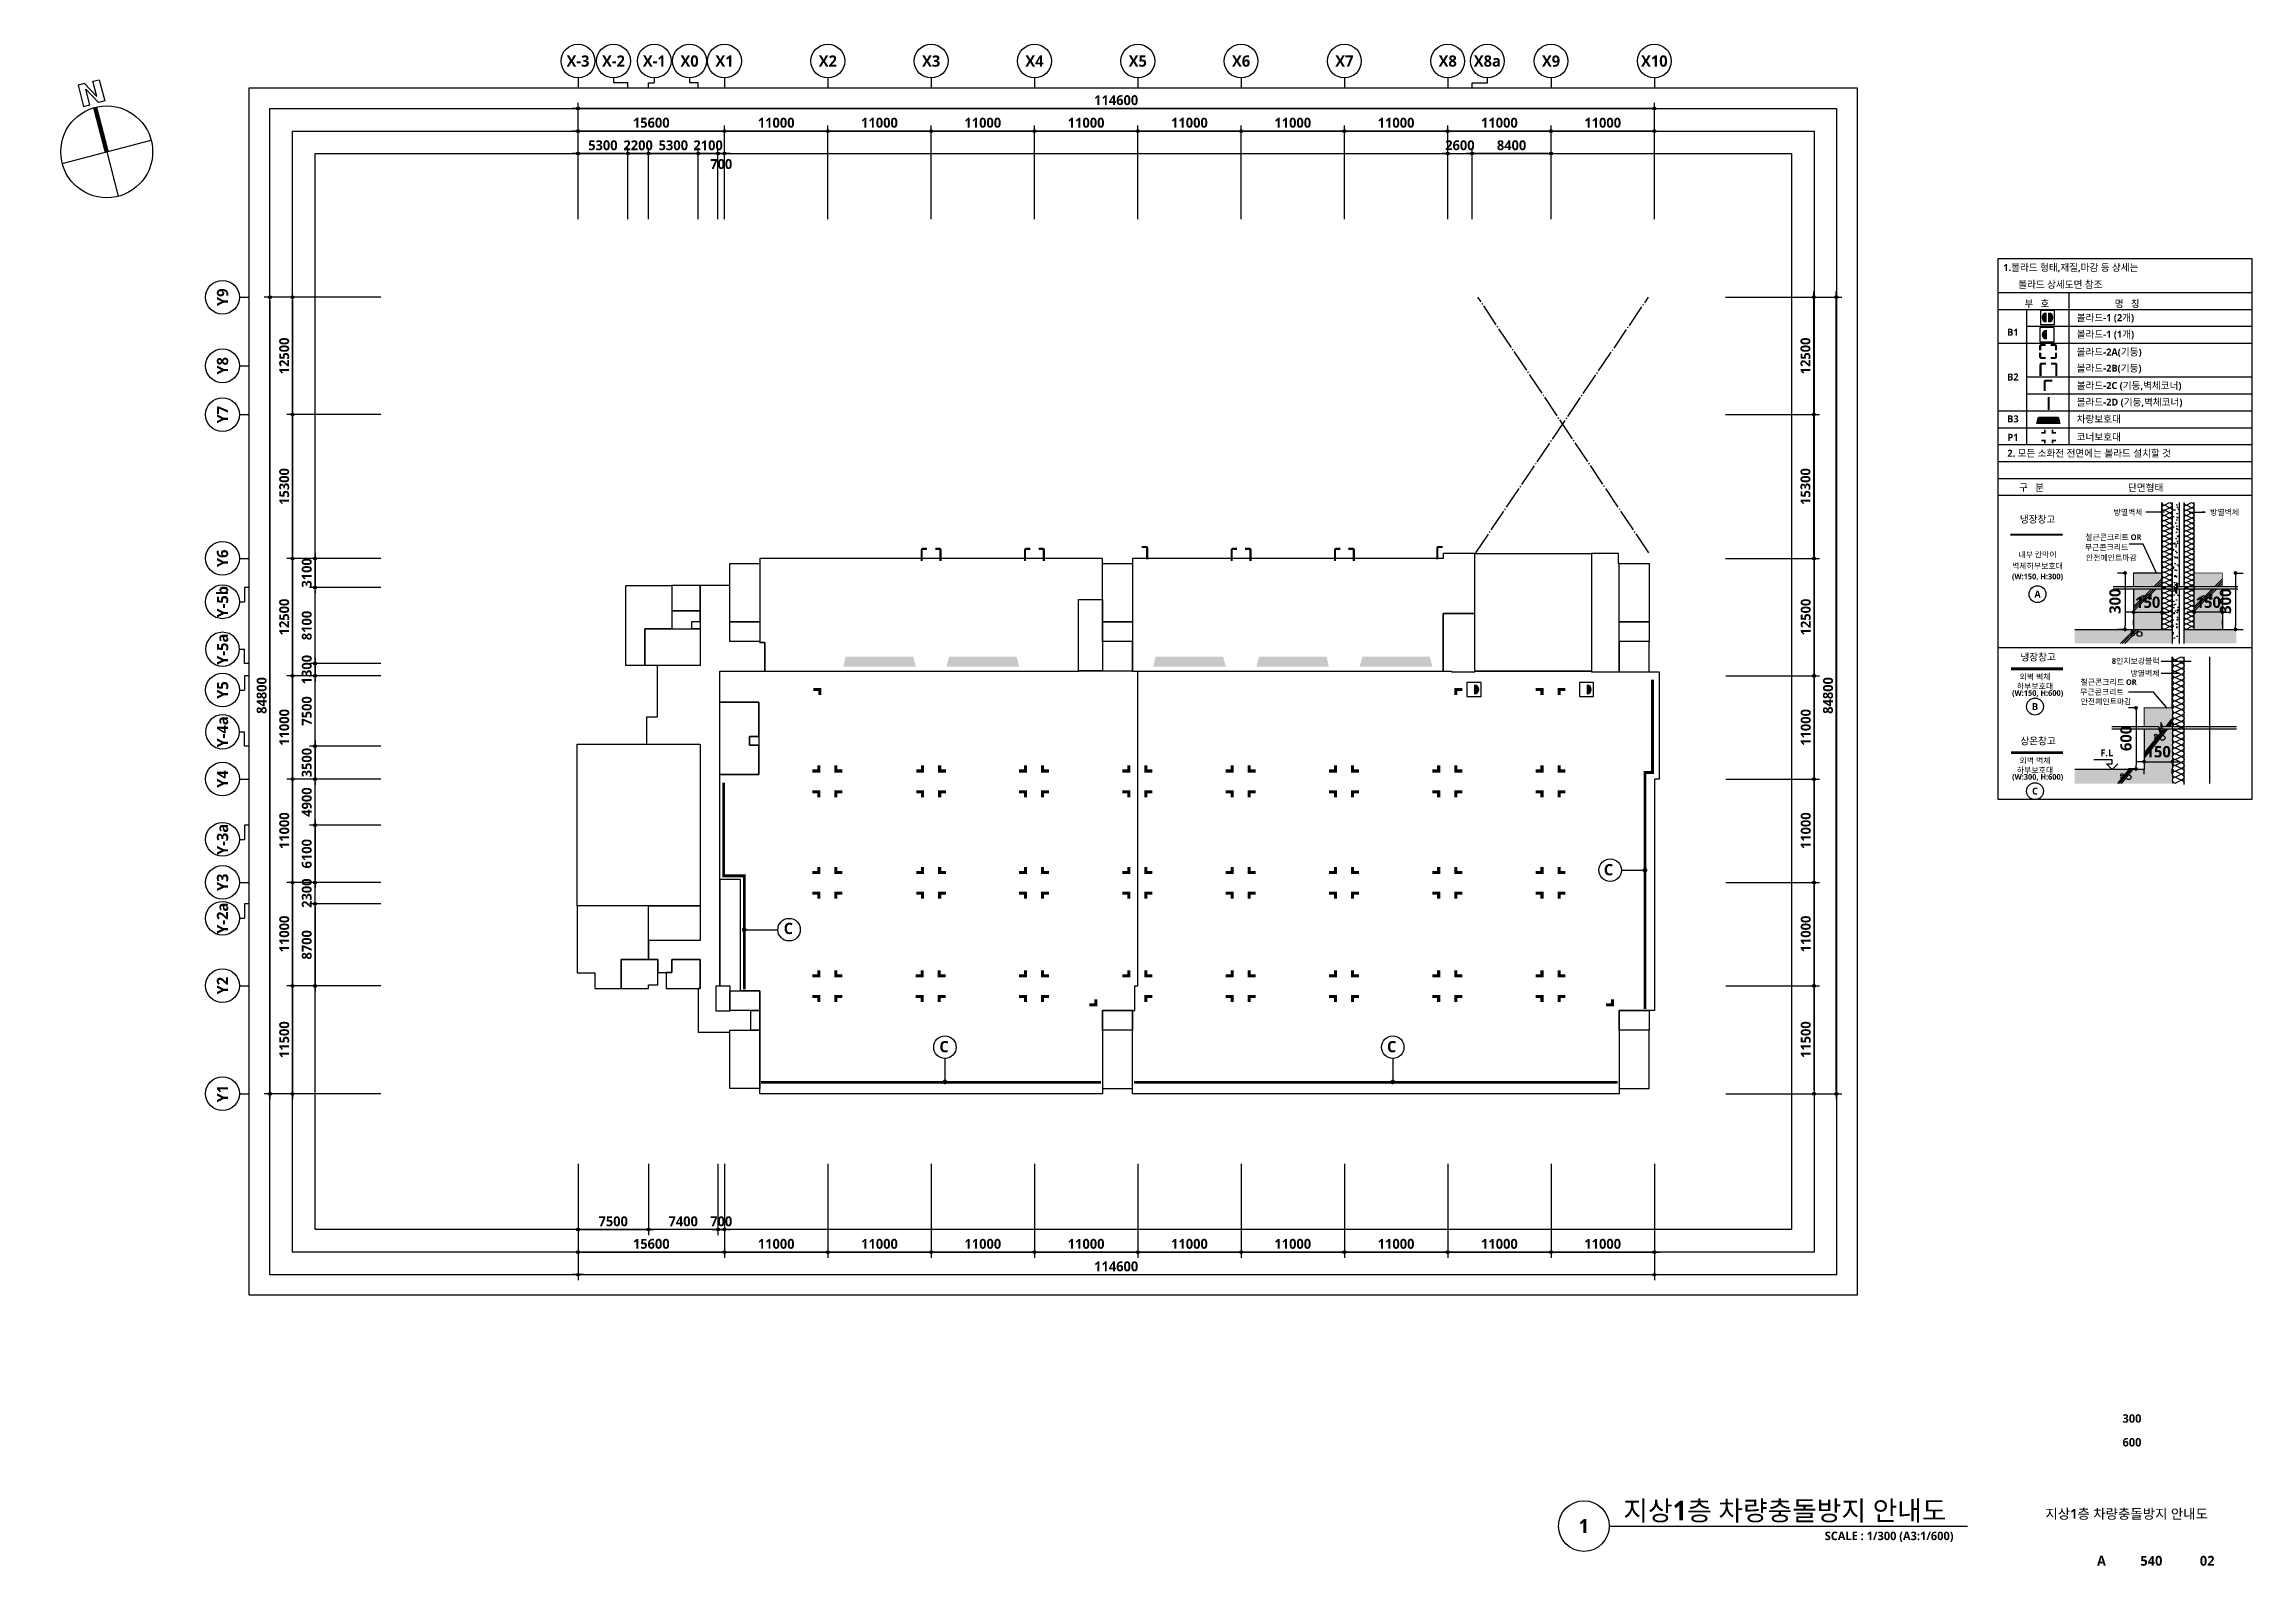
# Model space of a CAD drawing. Header units: millimetres. Extents: x 10941 to 1002000, y 7641 to 169666.
# Drawn here: x 262941 to 498000, y 7641 to 169666 of the extents above; entities that cross this region are included whole.
import ezdxf
from ezdxf.enums import TextEntityAlignment as Align

# ---------------------------------------------------------------- set-up
doc = ezdxf.new("R2010")
doc.units = ezdxf.units.MM
doc.header["$LTSCALE"] = 400
doc.header["$MEASUREMENT"] = 0
doc.header["$PDSIZE"] = -10
doc.linetypes.add('PHANTOM2', pattern=[1.25, 0.625, -0.125, 0.125, -0.125, 0.125, -0.125])
doc.linetypes.add('STD_SHAFT', pattern=[7.3, 6, -0.5, 0.3, -0.5])
doc.layers.get('0').update_dxf_attribs({"linetype": 'CONTINUOUS'})
doc.layers.get('Defpoints').update_dxf_attribs({"color": 153, "linetype": 'CONTINUOUS'})
for name, color, linetype in [('$RECOVER_210316183841-0', 7, 'CONTINUOUS'), ('253', 253, 'CONTINUOUS'), ('A-ANNO-SYMB', 7, 'CONTINUOUS'), ('A-ANNO-TEXT1', 7, 'CONTINUOUS'), ('A-ANNO-TITL', 7, 'CONTINUOUS'), ('A-B1', 3, 'CONTINUOUS'), ('A-B2~4', 3, 'CONTINUOUS'), ('A-B3', 4, 'CONTINUOUS'), ('A-CON', 2, 'CONTINUOUS'), ('A-DIM', 7, 'CONTINUOUS'), ('A-ELE9', 9, 'CONTINUOUS'), ('A-FIN2', 4, 'CONTINUOUS'), ('A-FLOR-OPEN-BELO', 6, 'STD_SHAFT'), ('A-G-PC', 2, 'CONTINUOUS'), ('A-HAT', 253, 'CONTINUOUS'), ('A-INSUL', 8, 'CONTINUOUS'), ('A-LEADER', 7, 'CONTINUOUS'), ('A-P1', 6, 'CONTINUOUS'), ('A-ST-AXIS-BUB', 7, 'CONTINUOUS'), ('A-ST-AXIS-DIM', 7, 'CONTINUOUS'), ('A-STEEL', 7, 'CONTINUOUS'), ('A-SYM1', 7, 'CONTINUOUS'), ('A-SYM2', 6, 'CONTINUOUS'), ('A-TEXT', 3, 'CONTINUOUS'), ('A-TEXT2', 3, 'CONTINUOUS'), ('A-WALL-GW', 4, 'CONTINUOUS'), ('A-WALLa', 1, 'PHANTOM2'), ('A-WALLb', 5, 'STD_WIREMESH_050'), ('AA-MARK', 2, 'CONTINUOUS'), ('AA-TEX-3', 3, 'CONTINUOUS'), ('AA-XXXX-TXT1', 2, 'CONTINUOUS'), ('X-SEC-종$0$A-ST-AXIS-BUB', 7, 'CONTINUOUS')]:
    doc.layers.add(name, color=color, linetype=linetype)
doc.layers.add('Defpoint', color=161, linetype='CONTINUOUS', plot=False)
doc.layers.add('면적', color=210, linetype='CONTINUOUS', plot=False)
doc.styles.add('2020음성 1차', font='')
doc.styles.add('SH_대대리576', font='')
doc.styles.get("Standard").update_dxf_attribs({"font": ''})
doc.styles.get('2020음성 1차').set_extended_font_data('NanumGothic', bold=True)
doc.styles.get('SH_대대리576').set_extended_font_data('NanumGothic', bold=True)
doc.styles.get('Standard').set_extended_font_data('DotumChe')
doc.linetypes.add('STD_WIREMESH_050', pattern='A,4,-1,["X",Standard,S=0.5,R=0,X=-0.24,Y=-0.25],-1', length=6)
doc.dimstyles.new('DLEADER', dxfattribs={"dimscale": 50, "dimtxt": 3, "dimasz": 3, "dimexe": 1, "dimexo": 8, "dimgap": 1, "dimtad": 1, "dimdec": 0, "dimrnd": 0.25, "dimdsep": 32, "dimtxsty": '2020음성 1차', "dimcen": 5, "dimclrd": 4, "dimclre": 4, "dimclrt": 3, "dimadec": 0, "dimazin": 0, "dimtfac": 1, "dimtdec": 0, "dimtix": 1, "dimtmove": 2, "dimatfit": 1, "dimfxl": 1, "dimarcsym": 0})
doc.dimstyles.new('NDIM', dxfattribs={"dimscale": 100, "dimtxt": 1.5, "dimasz": 0.5, "dimexe": 1, "dimexo": 2.5, "dimgap": 0.5, "dimtad": 1, "dimdec": 0, "dimrnd": 0.25, "dimdsep": 32, "dimtxsty": '2020음성 1차', "dimblk": 'DOT', "dimcen": 5, "dimclrd": 4, "dimclre": 4, "dimclrt": 3, "dimadec": 0, "dimazin": 0, "dimtfac": 1, "dimtdec": 0, "dimtix": 1, "dimtmove": 2, "dimatfit": 1, "dimldrblk": 'DOT', "dimfxl": 1, "dimarcsym": 0})
doc.dimstyles.new('SHP 600', dxfattribs={"dimscale": 300, "dimtxt": 3.5, "dimasz": 1, "dimexe": 2, "dimexo": 2, "dimgap": 1, "dimtad": 1, "dimdec": 0, "dimzin": 0, "dimdsep": 46, "dimtxsty": 'SH_대대리576', "dimblk": 'DIMDOT', "dimcen": 0.09, "dimclrt": 3, "dimadec": 0, "dimazin": 1, "dimtfac": 1, "dimtdec": 0, "dimtix": 1, "dimtmove": 2, "dimatfit": 0, "dimldrblk": 'DIMDOT', "dimfxl": 1, "dimtolj": 1, "dimtzin": 0, "dimarcsym": 0})

msp = doc.modelspace()

# ---------------------------------------------------------------- texts
at = {"layer": 'A-ANNO-TEXT1', "style": 'SH_대대리576'}
for s, p in [('X-3', (319781.8, 167866.3)), ('X-2', (323558.9, 167866.3)), ('X-1', (327904.7, 167866.3)), ('X0', (331658.9, 167866.3)), ('X1', (335381.8, 167866.3)), ('X2', (346381.8, 167866.3)), ('X3', (357381.8, 167866.3)), ('X4', (368381.8, 167866.3)), ('X5', (379381.8, 167866.3)), ('X6', (390381.8, 167866.3)), ('X7', (401381.8, 167866.3)), ('X8', (412381.8, 167866.3)), ('X8a', (416604.7, 167866.3)), ('X9', (423381.8, 167866.3)), ('X10', (434381.8, 167866.3))]:
    msp.add_text(s, height=1200, dxfattribs=at).set_placement(p, align=Align.MIDDLE_CENTER)
for s, p in [('Y9', (281931.8, 142716.3)), ('Y8', (281931.8, 135416.3)), ('Y7', (281931.8, 130216.3)), ('Y6', (281931.8, 114916.3)), ('Y-5b', (281931.8, 110293.4)), ('Y-5a', (281931.8, 105239.2)), ('Y5', (281931.8, 100893.4)), ('Y-4a', (281931.8, 96439.2)), ('Y4', (281931.8, 91416.3)), ('Y-3a', (281931.8, 84993.4)), ('Y3', (281931.8, 80416.3)), ('Y-2a', (281931.8, 76593.4)), ('Y2', (281931.8, 69416.3)), ('Y1', (281931.8, 57916.3))]:
    msp.add_text(s, height=1200, rotation=90, dxfattribs=at).set_placement(p, align=Align.MIDDLE_CENTER)
at = {"layer": 'A-ANNO-TITL', "style": 'SH_대대리576'}
for s, height, p in [('300', 900, (485235.5, 23333.4)), ('600', 900, (485235.5, 20800.2)), ('지상1층 차량충돌방지 안내도', 1050, (484670.3, 13191.8)), ('A', 1050, (481987.6, 8181.3)), ('540', 1050, (487300.8, 8181.3)), ('02', 1050, (493247.3, 8181.3))]:
    msp.add_text(s, height=height, dxfattribs=at).set_placement(p, align=Align.MIDDLE)
at = {"layer": 'A-TEXT', "style": '2020음성 1차'}
for p in [(429004, 81161.9), (341680.4, 74912), (358257.3, 62322), (405920.1, 62322)]:
    msp.add_text('C', height=1200, dxfattribs=at).set_placement(p)
at = {"layer": 'AA-TEX-3', "style": '2020음성 1차'}
for s, p in [('1.볼라드 형태,재질,마감 등 상세는 ', (471537.8, 145512.1)), ('볼라드 상세도면 참조', (473122.2, 143705.1)), ('F.L', (481871.7, 93831.9))]:
    msp.add_text(s, height=750, dxfattribs=at).set_placement(p)
for s, height, p in [('부   호', 750, (475111.7, 142049.6)), ('명   칭', 750, (484719, 142049.6)), ('B1', 750, (472558.2, 138993)), ('B2', 750, (472558.2, 134228.1)), ('B3', 750, (472558.2, 129765.2)), ('P1', 750, (472558.2, 127802)), ('구   분', 750, (474541.6, 122470)), ('단면형태', 750, (486691.6, 122470)), ('냉장창고', 750, (475179.8, 119097)), ('내부 칸막이', 600, (475179.8, 115318.1)), ('(W:150, H:300)', 600, (475179.8, 112918.1)), ('벽체하부보호대', 600, (475179.8, 114118.1)), ('A', 750, (475179.8, 111098.2)), ('냉장창고', 750, (475243, 104420.5)), ('하부보호대', 600, (474912.1, 101309.9)), ('외벽 벽체', 600, (474912.1, 102316)), ('(W:150, H:600)', 600, (475194.8, 100515)), ('B', 750, (474912.1, 99130.5)), ('상온창고', 750, (475243, 95490.2)), ('(W:300, H:600)', 600, (475194.8, 91584.8)), ('하부보호대', 600, (474912.1, 92379.6)), ('외벽 벽체', 600, (474912.1, 93385.8)), ('C', 750, (474912.1, 90130.5))]:
    msp.add_text(s, height=height, dxfattribs=at).set_placement(p, align=Align.MIDDLE)
for s, p in [('볼라드-1 (2개)', (479351, 140543.1)), ('볼라드-1 (1개)', (479351, 138772.3)), ('볼라드-2A(기둥)', (479351, 136882.9)), ('볼라드-2B(기둥)', (479351, 135164)), ('볼라드-2C (기둥,벽체코너)', (479351, 133315.6)), ('볼라드-2D (기둥,벽체코너)', (479351, 131549.2)), ('차랑보호대', (479351, 129752)), ('코너보호대', (479351, 127837.2)), ('2. 모든 소화전 전면에는 볼라드 설치할 것', (471969, 126106.3))]:
    msp.add_text(s, height=750, dxfattribs=at).set_placement(p, align=Align.MIDDLE_LEFT)
for s, p in [('방열벽체', (486370.3, 119524)), ('방열벽체', (496636.9, 119524)), ('철근콘크리트 OR', (486236.8, 116869.4)), ('무근콘크리트', (484854.7, 115785.8)), ('안전페인트마감', (485748.9, 114672.8)), ('8인치보강블럭', (488175.7, 103681.9)), ('철근콘크리트 OR', (485737.1, 101438.6)), ('방열벽체', (488175.7, 102368.1)), ('무근콘크리트', (484354.9, 100387.1)), ('안전페인트마감', (485179, 99366))]:
    msp.add_text(s, height=600, dxfattribs=at).set_placement(p, align=Align.RIGHT)

# ---------------------------------------------------------------- blocks, each defined once
blk = doc.blocks.new('_b1b')
at = {"layer": 'A-B1', "linetype": 'Continuous'}
h = blk.add_hatch(color=256, dxfattribs=at)
h.dxf.hatch_style = 1
h.paths.add_polyline_path([(925, -400, 1), (925, -1600)])
at = {"layer": 'A-B1'}
blk.add_line((925, -1600), (925, -400), dxfattribs=at)
blk.add_lwpolyline([(0, -2000), (2000, -2000), (2000, 0), (0, 0)], close=True, dxfattribs=at)
blk.add_arc((925, -1000), 600, 90, 270, dxfattribs=at)
blk = doc.blocks.new('_b1a')
at = {"layer": 'A-B1', "linetype": 'Continuous'}
h = blk.add_hatch(color=256, dxfattribs=at)
h.dxf.hatch_style = 1
h.paths.add_polyline_path([(825, -400, 1), (825, -1600)])
h = blk.add_hatch(color=256, dxfattribs=at)
h.dxf.hatch_style = 1
h.paths.add_polyline_path([(1175, -400), (1175, -1600, 1)])
at = {"layer": 'A-B1'}
for p, q in [((825, -1600), (825, -400)), ((1175, -1600), (1175, -400))]:
    blk.add_line(p, q, dxfattribs=at)
blk.add_lwpolyline([(0, -2000), (2000, -2000), (2000, 0), (0, 0)], close=True, dxfattribs=at)
for centre, start, end in [((825, -1000), 90, 270), ((1175, -1000), 270, 90)]:
    blk.add_arc(centre, 600, start, end, dxfattribs=at)
blk = doc.blocks.new('_Dot')
at = {"layer": '$RECOVER_210316183841-0', "color": 0, "linetype": 'ByBlock', "lineweight": -2}
blk.add_line((-0.5, 0), (-1, 0), dxfattribs=at)
at = {"layer": '$RECOVER_210316183841-0', "color": 0, "linetype": 'ByBlock', "const_width": 0.5}
blk.add_lwpolyline([(-0.25, 0, 1), (0.25, 0, 1)], format="xyb", close=True, dxfattribs=at)
blk = doc.blocks.new('*D19739')
at = {"layer": 'A-DIM', "color": 0, "lineweight": -2}
for p, q in [((491461, 109176), (491061, 109176)), ((494861, 109176), (491861, 109176)), ((491861, 107845), (491861, 108376)), ((494861, 107845), (494861, 108376)), ((495261, 109176), (495661, 109176))]:
    blk.add_line(p, q, dxfattribs=at)
at = {"layer": 'Defpoints', "color": 0}
for p in [(491861, 109845), (491861, 109176), (494861, 109845)]:
    blk.add_point(p, dxfattribs=at)
at = {"layer": 'A-DIM', "color": 0, "linetype": 'ByBlock', "lineweight": -2, "xscale": 400, "yscale": 400, "zscale": 400}
blk.add_blockref('_Dot', (491861, 109176), dxfattribs=at)
at = {"layer": 'A-DIM', "color": 0, "linetype": 'ByBlock', "lineweight": -2, "xscale": 400, "yscale": 400, "zscale": 400, "rotation": 180}
blk.add_blockref('_Dot', (494861, 109176), dxfattribs=at)
at = {"layer": 'A-DIM', "color": 3, "insert": (493361, 110235), "char_height": 1200, "attachment_point": 5, "style": '2020음성 1차'}
blk.add_mtext('150', dxfattribs=at)
blk = doc.blocks.new('*D19740')
at = {"layer": 'A-DIM', "color": 0, "lineweight": -2}
for p, q in [((496259, 112954), (496259, 107754)), ((496346, 113354), (497059, 113354)), ((496346, 107354), (497059, 107354))]:
    blk.add_line(p, q, dxfattribs=at)
at = {"layer": 'Defpoints', "color": 0}
for p in [(494346, 113354), (494346, 107354), (496259, 107354)]:
    blk.add_point(p, dxfattribs=at)
at = {"layer": 'A-DIM', "color": 0, "linetype": 'ByBlock', "lineweight": -2, "xscale": 400, "yscale": 400, "zscale": 400}
for p, rotation in [((496259, 113354), 90), ((496259, 107354), 270)]:
    blk.add_blockref('_Dot', p, dxfattribs=dict(at, rotation=rotation))
at = {"layer": 'A-DIM', "color": 3, "insert": (495197, 110354), "char_height": 1200, "attachment_point": 5, "rotation": 90, "style": '2020음성 1차'}
blk.add_mtext('300', dxfattribs=at)
blk = doc.blocks.new('*D19741')
at = {"layer": 'A-DIM', "color": 0, "lineweight": -2}
for p, q in [((485011, 109176), (484611, 109176)), ((485411, 109176), (488411, 109176)), ((485411, 107845), (485411, 108376)), ((488411, 107845), (488411, 108376)), ((488811, 109176), (489211, 109176))]:
    blk.add_line(p, q, dxfattribs=at)
at = {"layer": 'Defpoints', "color": 0}
for p in [(485411, 109845), (488411, 109845), (488411, 109176)]:
    blk.add_point(p, dxfattribs=at)
at = {"layer": 'A-DIM', "color": 0, "linetype": 'ByBlock', "lineweight": -2, "xscale": 400, "yscale": 400, "zscale": 400}
blk.add_blockref('_Dot', (485411, 109176), dxfattribs=at)
at = {"layer": 'A-DIM', "color": 0, "linetype": 'ByBlock', "lineweight": -2, "xscale": 400, "yscale": 400, "zscale": 400, "rotation": 180}
blk.add_blockref('_Dot', (488411, 109176), dxfattribs=at)
at = {"layer": 'A-DIM', "color": 3, "insert": (486911, 110235), "char_height": 1200, "attachment_point": 5, "style": '2020음성 1차'}
blk.add_mtext('150', dxfattribs=at)
blk = doc.blocks.new('*D19742')
at = {"layer": 'A-DIM', "color": 0, "lineweight": -2}
for p, q in [((484411, 113354), (483697, 113354)), ((484497, 112954), (484497, 107754)), ((484411, 107354), (483697, 107354))]:
    blk.add_line(p, q, dxfattribs=at)
at = {"layer": 'Defpoints', "color": 0}
for p in [(486411, 113354), (484497, 107354), (486411, 107354)]:
    blk.add_point(p, dxfattribs=at)
at = {"layer": 'A-DIM', "color": 0, "linetype": 'ByBlock', "lineweight": -2, "xscale": 400, "yscale": 400, "zscale": 400}
for p, rotation in [((484497, 113354), 90), ((484497, 107354), 270)]:
    blk.add_blockref('_Dot', p, dxfattribs=dict(at, rotation=rotation))
at = {"layer": 'A-DIM', "color": 3, "insert": (483435, 110354), "char_height": 1200, "attachment_point": 5, "rotation": 90, "style": '2020음성 1차'}
blk.add_mtext('300', dxfattribs=at)
blk = doc.blocks.new('*D19743')
at = {"layer": 'A-DIM', "color": 0, "lineweight": -2}
for p, q in [((485531, 98989), (484867, 98989)), ((485667, 98589), (485667, 92889)), ((485531, 92489), (484867, 92489))]:
    blk.add_line(p, q, dxfattribs=at)
at = {"layer": 'Defpoints', "color": 0}
for p in [(487531, 98989), (485667, 92489), (487531, 92489)]:
    blk.add_point(p, dxfattribs=at)
at = {"layer": 'A-DIM', "color": 0, "linetype": 'ByBlock', "lineweight": -2, "xscale": 400, "yscale": 400, "zscale": 400}
for p, rotation in [((485667, 98989), 90), ((485667, 92489), 270)]:
    blk.add_blockref('_Dot', p, dxfattribs=dict(at, rotation=rotation))
at = {"layer": 'A-DIM', "color": 3, "insert": (484605, 95739), "char_height": 1200, "attachment_point": 5, "rotation": 90, "style": '2020음성 1차'}
blk.add_mtext('600', dxfattribs=at)
blk = doc.blocks.new('*D19744')
at = {"layer": 'A-DIM', "color": 0, "lineweight": -2}
for p, q in [((486131, 93261), (485731, 93261)), ((486531, 93261), (489531, 93261)), ((486531, 91931), (486531, 92461)), ((489531, 91931), (489531, 92461)), ((489931, 93261), (490331, 93261))]:
    blk.add_line(p, q, dxfattribs=at)
at = {"layer": 'Defpoints', "color": 0}
for p in [(486531, 93931), (489531, 93931), (489531, 93261)]:
    blk.add_point(p, dxfattribs=at)
at = {"layer": 'A-DIM', "color": 0, "linetype": 'ByBlock', "lineweight": -2, "xscale": 400, "yscale": 400, "zscale": 400}
blk.add_blockref('_Dot', (486531, 93261), dxfattribs=at)
at = {"layer": 'A-DIM', "color": 0, "linetype": 'ByBlock', "lineweight": -2, "xscale": 400, "yscale": 400, "zscale": 400, "rotation": 180}
blk.add_blockref('_Dot', (489531, 93261), dxfattribs=at)
at = {"layer": 'A-DIM', "color": 3, "insert": (488031, 94321), "char_height": 1200, "attachment_point": 5, "style": '2020음성 1차'}
blk.add_mtext('150', dxfattribs=at)
blk = doc.blocks.new('*U18943')
at = {"layer": 'A-ANNO-TITL'}
blk.add_line((0, 0), (6359, 0), dxfattribs=at)
blk.add_circle((-450, 0), 450, dxfattribs=at)
at = {"layer": 'AA-XXXX-TXT1', "style": 'SH_대대리576'}
blk.add_attdef('DWG.TITLE', (250, 100), '', height=350, dxfattribs=at)
at = {"layer": 'AA-XXXX-TXT1', "color": 7, "style": 'SH_대대리576'}
blk.add_attdef('NO1', text='', height=300, dxfattribs=at).set_placement((-450, 0), align=Align.MIDDLE)
at = {"layer": 'AA-XXXX-TXT1', "style": 'SH_대대리576'}
blk.add_attdef('SCALE', text='', height=150, dxfattribs=at).set_placement((6109, -100), align=Align.TOP_RIGHT)
blk = doc.blocks.new('G$C103DFDC3')
blk.add_line((92200, 51120, 103000), (95600, 51120))
at = {"layer": '면적'}
for points in [[(16250, 56450), (19450, 56450), (19450, 50250), (16250, 50250)], [(20000, 48025), (20000, 45000), (53400, 45000), (53400, 52620), (55950, 52620), (55950, 57000), (20000, 57000), (19450, 57000), (19450, 48025), (20000, 48025)], [(59150, 50250), (55950, 50250), (55950, 56450), (59150, 56450)], [(95600, 57500), (92200, 57500), (92200, 57000), (60200, 57000), (59150, 57000), (59150, 48025), (59150, 48025), (59150, 45000), (92200, 45000), (92200, 51120), (95600, 51120)], [(95600, 57500), (108000, 57500), (108000, 45000), (95600, 45000)], [(108000, 57500), (108000, 44925), (110950, 44925), (110950, 56450), (110900, 56450), (110900, 56600), (110900, 57500)], [(114150, 50250), (110950, 50250), (110950, 56450), (114150, 56450)], [(12900, 6550), (16250, 6550), (16250, 6750), (18500, 6750), (18500, 8850), (16250, 8850), (16250, 8800), (14800, 8800), (14800, 11500), (15200, 11500), (15200, 45000), (20000, 45000), (20000, 48025), (19450, 48025), (19450, 48150), (16250, 48150), (16250, 54100), (13100, 54100), (13100, 45600), (8525, 45600), (8525, 40100), (7400, 40100), (7400, 37200), (13100, 37200), (13100, 16300), (7600, 16300), (7600, 14300), (8600, 14300), (8600, 12900), (10100, 12900), (10100, 14300), (13100, 14300), (13100, 11200), (12900, 11200), (12900, 6550)], [(13100, 54100), (10100, 54100), (10100, 51420), (13100, 51420)], [(55950, 45025), (53400, 45025), (53400, 52620), (55950, 52620)], [(7200, 49500), (13100, 49500), (13100, 45600), (7200, 45600)], [(10100, 51420), (10100, 49500), (12210, 49500), (12210, 50270), (13100, 50270), (13100, 51420)], [(12210, 50270), (13100, 50270), (13100, 49500), (12210, 49500)], [(16250, 50250), (19450, 50250), (19450, 48150), (16250, 48150)], [(59150, 48150), (55950, 48150), (55950, 50250), (59150, 50250)], [(92200, 45000), (93100, 45000), (93100, 44925), (95600, 44925), (95600, 51120), (92200, 51120)], [(114150, 48150), (110950, 48150), (110950, 50250), (114150, 50250)], [(55950, 48150), (55950, 45025), (59150, 45025), (59150, 48025), (59150, 48025), (59150, 48150)], [(110950, 48150), (110950, 44925), (114150, 44925), (114150, 48025), (114150, 48025), (114150, 48150)], [(15200, 45000), (53400, 45000), (53400, 45025), (59150, 45025), (59150, 45000), (93100, 45000), (93100, 44925), (95600, 44925), (95600, 45000), (108000, 45000), (108000, 44925), (115200, 44925), (115200, 33500), (114700, 33500), (114700, 8850), (110950, 8850), (110950, 0), (59150, 0), (59150, 8850), (55950, 8850), (55950, 0), (19450, 0), (19450, 10950), (17400, 10950), (17400, 11500), (17400, 11500), (17400, 15800), (17400, 15800), (17400, 22800), (15200, 22800), (15200, 34000), (19355, 34000), (19355, 37125), (18355, 37125), (18355, 38025), (19355, 38025), (19355, 41675), (15200, 41675)], [(15200, 41675), (19355, 41675), (19355, 38025), (18355, 38025), (18355, 37125), (19355, 37125), (19355, 34000), (15200, 34000)], [(0, 20000), (0, 37200), (13100, 37200), (13100, 20000)], [(15200, 22800), (15200, 11500), (16250, 11500), (16250, 10950), (17400, 10950), (17400, 22725), (17400, 22800)], [(7600, 14300), (7600, 20000), (0, 20000), (0, 12850), (1900, 12850), (1900, 11200), (4700, 11200), (4700, 14300)], [(7600, 20000), (13100, 20000), (13100, 16300), (7600, 16300)], [(4700, 14300), (4700, 11200), (7600, 11200), (7600, 11600), (8600, 11600), (8600, 14300)], [(9500, 12900), (9500, 11200), (13100, 11200), (13100, 14300), (10100, 14300), (10100, 12900)], [(14800, 11500), (16250, 11500), (16250, 8800), (14800, 8800)], [(16250, 10950), (19450, 10950), (19450, 8850), (16250, 8850)], [(19450, 6750), (18500, 6750), (18500, 8850), (19450, 8850)], [(55950, 8850), (59150, 8850), (59150, 6750), (55950, 6750)], [(110950, 8850), (114150, 8850), (114150, 6750), (110950, 6750)], [(16250, 6750), (19450, 6750), (19450, 550), (16250, 550)], [(55950, 6750), (55950, 6750), (55950, 6750), (55950, 550), (59150, 550), (59150, 6750), (59150, 6750)], [(114150, 6750), (114150, 6750), (114150, 6750), (110950, 6750), (110950, 550), (114150, 550)]]:
    blk.add_lwpolyline(points, close=True, dxfattribs=at)
for points in [[(10100, 51420), (10100, 51420), (10100, 49500), (10100, 49500), (7200, 49500), (7200, 45600), (5200, 45600), (5200, 54100), (10100, 54100), (10100, 51420)], [(59150, 8850), (59400, 8850), (59400, 11500), (59700, 11500), (59700, 45000)]]:
    blk.add_lwpolyline(points, dxfattribs=at)
at = {"layer": '면적', "elevation": 103000}
blk.add_lwpolyline([(18355, 38025), (19355, 38025), (19355, 37125), (18355, 37125)], close=True, dxfattribs=at)
blk = doc.blocks.new('DIMDOT')
at = {"color": 0}
blk.add_line((-2, 0), (2, 0), dxfattribs=at)
for radius in [0.5, 0.25]:
    blk.add_circle((0, 0), radius, dxfattribs=at)
blk = doc.blocks.new('*D19751')
at = {"layer": 'A-ST-AXIS-DIM', "color": 0, "lineweight": -2}
for p, q in [((334382, 158016), (334082, 158016)), ((334682, 151016), (334682, 158616)), ((334682, 158016), (335382, 158016)), ((335382, 151016), (335382, 158616)), ((335682, 158016), (335982, 158016))]:
    blk.add_line(p, q, dxfattribs=at)
at = {"layer": 'Defpoints', "color": 0}
for p in [(335382, 158016), (334682, 150416), (335382, 150416)]:
    blk.add_point(p, dxfattribs=at)
at = {"layer": 'A-ST-AXIS-DIM', "color": 0, "linetype": 'ByBlock', "lineweight": -2, "xscale": 300, "yscale": 300, "zscale": 300}
blk.add_blockref('DIMDOT', (334682, 158016), dxfattribs=at)
at = {"layer": 'A-ST-AXIS-DIM', "color": 0, "linetype": 'ByBlock', "lineweight": -2, "xscale": 300, "yscale": 300, "zscale": 300, "rotation": 180}
blk.add_blockref('DIMDOT', (335382, 158016), dxfattribs=at)
at = {"layer": 'A-ST-AXIS-DIM', "color": 3, "insert": (335032, 156892), "char_height": 1050, "attachment_point": 5, "style": 'SH_대대리576'}
blk.add_mtext('\\A1;700', dxfattribs=at)
blk = doc.blocks.new('*D19752')
at = {"layer": 'A-ST-AXIS-DIM', "color": 0, "lineweight": -2}
for p, q in [((327282, 151016), (327282, 158616)), ((332282, 158016), (327582, 158016)), ((332582, 151016), (332582, 158616))]:
    blk.add_line(p, q, dxfattribs=at)
at = {"layer": 'Defpoints', "color": 0}
for p in [(327282, 158016), (327282, 150416), (332582, 150416)]:
    blk.add_point(p, dxfattribs=at)
at = {"layer": 'A-ST-AXIS-DIM', "color": 0, "linetype": 'ByBlock', "lineweight": -2, "xscale": 300, "yscale": 300, "zscale": 300, "rotation": 180}
blk.add_blockref('DIMDOT', (327282, 158016), dxfattribs=at)
at = {"layer": 'A-ST-AXIS-DIM', "color": 0, "linetype": 'ByBlock', "lineweight": -2, "xscale": 300, "yscale": 300, "zscale": 300}
blk.add_blockref('DIMDOT', (332582, 158016), dxfattribs=at)
at = {"layer": 'A-ST-AXIS-DIM', "color": 3, "insert": (329932, 158896), "char_height": 1050, "attachment_point": 5, "style": 'SH_대대리576'}
blk.add_mtext('\\A1;5300', dxfattribs=at)
blk = doc.blocks.new('*D19753')
at = {"layer": 'A-ST-AXIS-DIM', "color": 0, "lineweight": -2}
for p, q in [((332282, 158016), (331982, 158016)), ((332582, 151016), (332582, 158616)), ((334682, 158016), (332582, 158016)), ((334682, 151016), (334682, 158616)), ((334982, 158016), (335282, 158016))]:
    blk.add_line(p, q, dxfattribs=at)
at = {"layer": 'Defpoints', "color": 0}
for p in [(332582, 158016), (332582, 150416), (334682, 150416)]:
    blk.add_point(p, dxfattribs=at)
at = {"layer": 'A-ST-AXIS-DIM', "color": 0, "linetype": 'ByBlock', "lineweight": -2, "xscale": 300, "yscale": 300, "zscale": 300}
blk.add_blockref('DIMDOT', (332582, 158016), dxfattribs=at)
at = {"layer": 'A-ST-AXIS-DIM', "color": 0, "linetype": 'ByBlock', "lineweight": -2, "xscale": 300, "yscale": 300, "zscale": 300, "rotation": 180}
blk.add_blockref('DIMDOT', (334682, 158016), dxfattribs=at)
at = {"layer": 'A-ST-AXIS-DIM', "color": 3, "insert": (333632, 158894), "char_height": 1050, "attachment_point": 5, "style": 'SH_대대리576'}
blk.add_mtext('\\A1;2100', dxfattribs=at)
blk = doc.blocks.new('*D19754')
at = {"layer": 'A-ST-AXIS-DIM', "color": 0, "lineweight": -2}
for p, q in [((324782, 158016), (324482, 158016)), ((325082, 151016), (325082, 158616)), ((327282, 158016), (325082, 158016)), ((327282, 151016), (327282, 158616)), ((327582, 158016), (327882, 158016))]:
    blk.add_line(p, q, dxfattribs=at)
at = {"layer": 'Defpoints', "color": 0}
for p in [(325082, 158016), (325082, 150416), (327282, 150416)]:
    blk.add_point(p, dxfattribs=at)
at = {"layer": 'A-ST-AXIS-DIM', "color": 0, "linetype": 'ByBlock', "lineweight": -2, "xscale": 300, "yscale": 300, "zscale": 300}
blk.add_blockref('DIMDOT', (325082, 158016), dxfattribs=at)
at = {"layer": 'A-ST-AXIS-DIM', "color": 0, "linetype": 'ByBlock', "lineweight": -2, "xscale": 300, "yscale": 300, "zscale": 300, "rotation": 180}
blk.add_blockref('DIMDOT', (327282, 158016), dxfattribs=at)
at = {"layer": 'A-ST-AXIS-DIM', "color": 3, "insert": (326182, 158894), "char_height": 1050, "attachment_point": 5, "style": 'SH_대대리576'}
blk.add_mtext('\\A1;2200', dxfattribs=at)
blk = doc.blocks.new('*D19755')
at = {"layer": 'A-ST-AXIS-DIM', "color": 0, "lineweight": -2}
for p, q in [((319782, 151016), (319782, 158616)), ((324782, 158016), (320082, 158016)), ((325082, 151016), (325082, 158616))]:
    blk.add_line(p, q, dxfattribs=at)
at = {"layer": 'Defpoints', "color": 0}
for p in [(319782, 158016), (319782, 150416), (325082, 150416)]:
    blk.add_point(p, dxfattribs=at)
at = {"layer": 'A-ST-AXIS-DIM', "color": 0, "linetype": 'ByBlock', "lineweight": -2, "xscale": 300, "yscale": 300, "zscale": 300, "rotation": 180}
blk.add_blockref('DIMDOT', (319782, 158016), dxfattribs=at)
at = {"layer": 'A-ST-AXIS-DIM', "color": 0, "linetype": 'ByBlock', "lineweight": -2, "xscale": 300, "yscale": 300, "zscale": 300}
blk.add_blockref('DIMDOT', (325082, 158016), dxfattribs=at)
at = {"layer": 'A-ST-AXIS-DIM', "color": 3, "insert": (322432, 158896), "char_height": 1050, "attachment_point": 5, "style": 'SH_대대리576'}
blk.add_mtext('\\A1;5300', dxfattribs=at)
blk = doc.blocks.new('*D19762')
at = {"layer": 'A-ST-AXIS-DIM', "color": 0, "lineweight": -2}
for p, q in [((334682, 50445), (334682, 42845)), ((335382, 50445), (335382, 42845)), ((334382, 43445), (334082, 43445)), ((334682, 43445), (335382, 43445)), ((335682, 43445), (335982, 43445))]:
    blk.add_line(p, q, dxfattribs=at)
at = {"layer": 'Defpoints', "color": 0}
for p in [(334682, 51045), (335382, 51045), (335382, 43445)]:
    blk.add_point(p, dxfattribs=at)
at = {"layer": 'A-ST-AXIS-DIM', "color": 0, "linetype": 'ByBlock', "lineweight": -2, "xscale": 300, "yscale": 300, "zscale": 300}
blk.add_blockref('DIMDOT', (334682, 43445), dxfattribs=at)
at = {"layer": 'A-ST-AXIS-DIM', "color": 0, "linetype": 'ByBlock', "lineweight": -2, "xscale": 300, "yscale": 300, "zscale": 300, "rotation": 180}
blk.add_blockref('DIMDOT', (335382, 43445), dxfattribs=at)
at = {"layer": 'A-ST-AXIS-DIM', "color": 3, "insert": (335032, 44321), "char_height": 1050, "attachment_point": 5, "style": 'SH_대대리576'}
blk.add_mtext('\\A1;700', dxfattribs=at)
blk = doc.blocks.new('*D19763')
at = {"layer": 'A-ST-AXIS-DIM', "color": 0, "lineweight": -2}
for p, q in [((327282, 50445), (327282, 42845)), ((334682, 50445), (334682, 42845)), ((334382, 43445), (327582, 43445))]:
    blk.add_line(p, q, dxfattribs=at)
at = {"layer": 'Defpoints', "color": 0}
for p in [(327282, 51045), (334682, 51045), (327282, 43445)]:
    blk.add_point(p, dxfattribs=at)
at = {"layer": 'A-ST-AXIS-DIM', "color": 0, "linetype": 'ByBlock', "lineweight": -2, "xscale": 300, "yscale": 300, "zscale": 300, "rotation": 180}
blk.add_blockref('DIMDOT', (327282, 43445), dxfattribs=at)
at = {"layer": 'A-ST-AXIS-DIM', "color": 0, "linetype": 'ByBlock', "lineweight": -2, "xscale": 300, "yscale": 300, "zscale": 300}
blk.add_blockref('DIMDOT', (334682, 43445), dxfattribs=at)
at = {"layer": 'A-ST-AXIS-DIM', "color": 3, "insert": (330982, 44321), "char_height": 1050, "attachment_point": 5, "style": 'SH_대대리576'}
blk.add_mtext('\\A1;7400', dxfattribs=at)
blk = doc.blocks.new('*D19764')
at = {"layer": 'A-ST-AXIS-DIM', "color": 0, "lineweight": -2}
for p, q in [((319782, 50445), (319782, 42845)), ((327282, 50445), (327282, 42845)), ((320082, 43445), (326982, 43445))]:
    blk.add_line(p, q, dxfattribs=at)
at = {"layer": 'Defpoints', "color": 0}
for p in [(319782, 51045), (327282, 51045), (327282, 43445)]:
    blk.add_point(p, dxfattribs=at)
at = {"layer": 'A-ST-AXIS-DIM', "color": 0, "linetype": 'ByBlock', "lineweight": -2, "xscale": 300, "yscale": 300, "zscale": 300, "rotation": 180}
blk.add_blockref('DIMDOT', (319782, 43445), dxfattribs=at)
at = {"layer": 'A-ST-AXIS-DIM', "color": 0, "linetype": 'ByBlock', "lineweight": -2, "xscale": 300, "yscale": 300, "zscale": 300}
blk.add_blockref('DIMDOT', (327282, 43445), dxfattribs=at)
at = {"layer": 'A-ST-AXIS-DIM', "color": 3, "insert": (323532, 44322), "char_height": 1050, "attachment_point": 5, "style": 'SH_대대리576'}
blk.add_mtext('\\A1;7500', dxfattribs=at)
blk = doc.blocks.new('*D19771')
at = {"layer": 'A-ST-AXIS-DIM', "color": 0, "lineweight": -2}
for p, q in [((291782, 115216), (291782, 115516)), ((298782, 114916), (291182, 114916)), ((291782, 114916), (291782, 111816)), ((298782, 111816), (291182, 111816)), ((291782, 111516), (291782, 111216))]:
    blk.add_line(p, q, dxfattribs=at)
at = {"layer": 'Defpoints', "color": 0}
for p in [(299382, 114916), (291782, 111816), (299382, 111816)]:
    blk.add_point(p, dxfattribs=at)
at = {"layer": 'A-ST-AXIS-DIM', "color": 0, "linetype": 'ByBlock', "lineweight": -2, "xscale": 300, "yscale": 300, "zscale": 300}
for p, rotation in [((291782, 114916), 270), ((291782, 111816), 90)]:
    blk.add_blockref('DIMDOT', p, dxfattribs=dict(at, rotation=rotation))
at = {"layer": 'A-ST-AXIS-DIM', "color": 3, "insert": (290902, 113366), "char_height": 1050, "attachment_point": 5, "rotation": 90, "style": 'SH_대대리576'}
blk.add_mtext('\\A1;3100', dxfattribs=at)
blk = doc.blocks.new('*D19772')
at = {"layer": 'A-ST-AXIS-DIM', "color": 0, "lineweight": -2}
for p, q in [((298782, 111816), (291182, 111816)), ((291782, 104016), (291782, 111516)), ((298782, 103716), (291182, 103716))]:
    blk.add_line(p, q, dxfattribs=at)
at = {"layer": 'Defpoints', "color": 0}
for p in [(291782, 111816), (299382, 111816), (299382, 103716)]:
    blk.add_point(p, dxfattribs=at)
at = {"layer": 'A-ST-AXIS-DIM', "color": 0, "linetype": 'ByBlock', "lineweight": -2, "xscale": 300, "yscale": 300, "zscale": 300}
for p, rotation in [((291782, 111816), 90), ((291782, 103716), 270)]:
    blk.add_blockref('DIMDOT', p, dxfattribs=dict(at, rotation=rotation))
at = {"layer": 'A-ST-AXIS-DIM', "color": 3, "insert": (290902, 107766), "char_height": 1050, "attachment_point": 5, "rotation": 90, "style": 'SH_대대리576'}
blk.add_mtext('\\A1;8100', dxfattribs=at)
blk = doc.blocks.new('*D19773')
at = {"layer": 'A-ST-AXIS-DIM', "color": 0, "lineweight": -2}
for p, q in [((298782, 103716), (291182, 103716)), ((291782, 104016), (291782, 104316)), ((291782, 103716), (291782, 102416)), ((298782, 102416), (291182, 102416)), ((291782, 102116), (291782, 101816))]:
    blk.add_line(p, q, dxfattribs=at)
at = {"layer": 'Defpoints', "color": 0}
for p in [(299382, 103716), (291782, 102416), (299382, 102416)]:
    blk.add_point(p, dxfattribs=at)
at = {"layer": 'A-ST-AXIS-DIM', "color": 0, "linetype": 'ByBlock', "lineweight": -2, "xscale": 300, "yscale": 300, "zscale": 300}
for p, rotation in [((291782, 103716), 270), ((291782, 102416), 90)]:
    blk.add_blockref('DIMDOT', p, dxfattribs=dict(at, rotation=rotation))
at = {"layer": 'A-ST-AXIS-DIM', "color": 3, "insert": (290902, 103066), "char_height": 1050, "attachment_point": 5, "rotation": 90, "style": 'SH_대대리576'}
blk.add_mtext('\\A1;1300', dxfattribs=at)
blk = doc.blocks.new('*D19774')
at = {"layer": 'A-ST-AXIS-DIM', "color": 0, "lineweight": -2}
for p, q in [((298782, 102416), (291182, 102416)), ((291782, 95216), (291782, 102116)), ((298782, 94916), (291182, 94916))]:
    blk.add_line(p, q, dxfattribs=at)
at = {"layer": 'Defpoints', "color": 0}
for p in [(291782, 102416), (299382, 102416), (299382, 94916)]:
    blk.add_point(p, dxfattribs=at)
at = {"layer": 'A-ST-AXIS-DIM', "color": 0, "linetype": 'ByBlock', "lineweight": -2, "xscale": 300, "yscale": 300, "zscale": 300}
for p, rotation in [((291782, 102416), 90), ((291782, 94916), 270)]:
    blk.add_blockref('DIMDOT', p, dxfattribs=dict(at, rotation=rotation))
at = {"layer": 'A-ST-AXIS-DIM', "color": 3, "insert": (290905, 98666), "char_height": 1050, "attachment_point": 5, "rotation": 90, "style": 'SH_대대리576'}
blk.add_mtext('\\A1;7500', dxfattribs=at)
blk = doc.blocks.new('*D19775')
at = {"layer": 'A-ST-AXIS-DIM', "color": 0, "lineweight": -2}
for p, q in [((298782, 94916), (291182, 94916)), ((291782, 95216), (291782, 95516)), ((291782, 94916), (291782, 91416)), ((298782, 91416), (291182, 91416)), ((291782, 91116), (291782, 90816))]:
    blk.add_line(p, q, dxfattribs=at)
at = {"layer": 'Defpoints', "color": 0}
for p in [(299382, 94916), (291782, 91416), (299382, 91416)]:
    blk.add_point(p, dxfattribs=at)
at = {"layer": 'A-ST-AXIS-DIM', "color": 0, "linetype": 'ByBlock', "lineweight": -2, "xscale": 300, "yscale": 300, "zscale": 300}
for p, rotation in [((291782, 94916), 270), ((291782, 91416), 90)]:
    blk.add_blockref('DIMDOT', p, dxfattribs=dict(at, rotation=rotation))
at = {"layer": 'A-ST-AXIS-DIM', "color": 3, "insert": (290902, 93166), "char_height": 1050, "attachment_point": 5, "rotation": 90, "style": 'SH_대대리576'}
blk.add_mtext('\\A1;3500', dxfattribs=at)
blk = doc.blocks.new('*D19776')
at = {"layer": 'A-ST-AXIS-DIM', "color": 0, "lineweight": -2}
for p, q in [((298782, 91416), (291182, 91416)), ((291782, 86816), (291782, 91116)), ((298782, 86516), (291182, 86516))]:
    blk.add_line(p, q, dxfattribs=at)
at = {"layer": 'Defpoints', "color": 0}
for p in [(291782, 91416), (299382, 91416), (299382, 86516)]:
    blk.add_point(p, dxfattribs=at)
at = {"layer": 'A-ST-AXIS-DIM', "color": 0, "linetype": 'ByBlock', "lineweight": -2, "xscale": 300, "yscale": 300, "zscale": 300}
for p, rotation in [((291782, 91416), 90), ((291782, 86516), 270)]:
    blk.add_blockref('DIMDOT', p, dxfattribs=dict(at, rotation=rotation))
at = {"layer": 'A-ST-AXIS-DIM', "color": 3, "insert": (290902, 88966), "char_height": 1050, "attachment_point": 5, "rotation": 90, "style": 'SH_대대리576'}
blk.add_mtext('\\A1;4900', dxfattribs=at)
blk = doc.blocks.new('*D19777')
at = {"layer": 'A-ST-AXIS-DIM', "color": 0, "lineweight": -2}
for p, q in [((298782, 86516), (291182, 86516)), ((291782, 86216), (291782, 80716)), ((298782, 80416), (291182, 80416))]:
    blk.add_line(p, q, dxfattribs=at)
at = {"layer": 'Defpoints', "color": 0}
for p in [(299382, 86516), (291782, 80416), (299382, 80416)]:
    blk.add_point(p, dxfattribs=at)
at = {"layer": 'A-ST-AXIS-DIM', "color": 0, "linetype": 'ByBlock', "lineweight": -2, "xscale": 300, "yscale": 300, "zscale": 300}
for p, rotation in [((291782, 86516), 90), ((291782, 80416), 270)]:
    blk.add_blockref('DIMDOT', p, dxfattribs=dict(at, rotation=rotation))
at = {"layer": 'A-ST-AXIS-DIM', "color": 3, "insert": (290902, 83466), "char_height": 1050, "attachment_point": 5, "rotation": 90, "style": 'SH_대대리576'}
blk.add_mtext('\\A1;6100', dxfattribs=at)
blk = doc.blocks.new('*D19778')
at = {"layer": 'A-ST-AXIS-DIM', "color": 0, "lineweight": -2}
for p, q in [((298782, 78116), (291182, 78116)), ((291782, 77816), (291782, 69716)), ((298782, 69416), (291182, 69416))]:
    blk.add_line(p, q, dxfattribs=at)
at = {"layer": 'Defpoints', "color": 0}
for p in [(299382, 78116), (291782, 69416), (299382, 69416)]:
    blk.add_point(p, dxfattribs=at)
at = {"layer": 'A-ST-AXIS-DIM', "color": 0, "linetype": 'ByBlock', "lineweight": -2, "xscale": 300, "yscale": 300, "zscale": 300}
for p, rotation in [((291782, 78116), 90), ((291782, 69416), 270)]:
    blk.add_blockref('DIMDOT', p, dxfattribs=dict(at, rotation=rotation))
at = {"layer": 'A-ST-AXIS-DIM', "color": 3, "insert": (290902, 73766), "char_height": 1050, "attachment_point": 5, "rotation": 90, "style": 'SH_대대리576'}
blk.add_mtext('\\A1;8700', dxfattribs=at)
blk = doc.blocks.new('*D19779')
at = {"layer": 'A-ST-AXIS-DIM', "color": 0, "lineweight": -2}
for p, q in [((298782, 80416), (291182, 80416)), ((291782, 80716), (291782, 81016)), ((291782, 78116), (291782, 80416)), ((298782, 78116), (291182, 78116)), ((291782, 77816), (291782, 77516))]:
    blk.add_line(p, q, dxfattribs=at)
at = {"layer": 'Defpoints', "color": 0}
for p in [(291782, 80416), (299382, 80416), (299382, 78116)]:
    blk.add_point(p, dxfattribs=at)
at = {"layer": 'A-ST-AXIS-DIM', "color": 0, "linetype": 'ByBlock', "lineweight": -2, "xscale": 300, "yscale": 300, "zscale": 300}
for p, rotation in [((291782, 80416), 270), ((291782, 78116), 90)]:
    blk.add_blockref('DIMDOT', p, dxfattribs=dict(at, rotation=rotation))
at = {"layer": 'A-ST-AXIS-DIM', "color": 3, "insert": (290902, 79266), "char_height": 1050, "attachment_point": 5, "rotation": 90, "style": 'SH_대대리576'}
blk.add_mtext('\\A1;2300', dxfattribs=at)
blk = doc.blocks.new('*D19794')
at = {"layer": 'A-ST-AXIS-DIM', "color": 0, "lineweight": -2}
for p, q in [((414982, 151016), (414982, 158616)), ((423082, 158016), (415282, 158016)), ((423382, 151016), (423382, 158616))]:
    blk.add_line(p, q, dxfattribs=at)
at = {"layer": 'Defpoints', "color": 0}
for p in [(414982, 158016), (414982, 150416), (423382, 150416)]:
    blk.add_point(p, dxfattribs=at)
at = {"layer": 'A-ST-AXIS-DIM', "color": 0, "linetype": 'ByBlock', "lineweight": -2, "xscale": 300, "yscale": 300, "zscale": 300, "rotation": 180}
blk.add_blockref('DIMDOT', (414982, 158016), dxfattribs=at)
at = {"layer": 'A-ST-AXIS-DIM', "color": 0, "linetype": 'ByBlock', "lineweight": -2, "xscale": 300, "yscale": 300, "zscale": 300}
blk.add_blockref('DIMDOT', (423382, 158016), dxfattribs=at)
at = {"layer": 'A-ST-AXIS-DIM', "color": 3, "insert": (419182, 158896), "char_height": 1050, "attachment_point": 5, "style": 'SH_대대리576'}
blk.add_mtext('\\A1;8400', dxfattribs=at)
blk = doc.blocks.new('*D19795')
at = {"layer": 'A-ST-AXIS-DIM', "color": 0, "lineweight": -2}
for p, q in [((412082, 158016), (411782, 158016)), ((412382, 151016), (412382, 158616)), ((412382, 158016), (414982, 158016)), ((414982, 151016), (414982, 158616)), ((415282, 158016), (415582, 158016))]:
    blk.add_line(p, q, dxfattribs=at)
at = {"layer": 'Defpoints', "color": 0}
for p in [(414982, 158016), (412382, 150416), (414982, 150416)]:
    blk.add_point(p, dxfattribs=at)
at = {"layer": 'A-ST-AXIS-DIM', "color": 0, "linetype": 'ByBlock', "lineweight": -2, "xscale": 300, "yscale": 300, "zscale": 300}
blk.add_blockref('DIMDOT', (412382, 158016), dxfattribs=at)
at = {"layer": 'A-ST-AXIS-DIM', "color": 0, "linetype": 'ByBlock', "lineweight": -2, "xscale": 300, "yscale": 300, "zscale": 300, "rotation": 180}
blk.add_blockref('DIMDOT', (414982, 158016), dxfattribs=at)
at = {"layer": 'A-ST-AXIS-DIM', "color": 3, "insert": (413682, 158896), "char_height": 1050, "attachment_point": 5, "style": 'SH_대대리576'}
blk.add_mtext('\\A1;2600', dxfattribs=at)
blk = doc.blocks.new('A-ST-AXIS-BUB-2')
at = {"layer": 'X-SEC-종$0$A-ST-AXIS-BUB'}
blk.add_line((1800, 1050, -103000), (1800, 525, -103000), dxfattribs=at)
at = {"layer": 'X-SEC-종$0$A-ST-AXIS-BUB', "elevation": -103000}
blk.add_lwpolyline([(3323, 0), (3323, 525), (1800, 525)], dxfattribs=at)
at = {"layer": 'X-SEC-종$0$A-ST-AXIS-BUB'}
blk.add_circle((1800, 2850, -103000), 1800, dxfattribs=at)
blk = doc.blocks.new('A-ST-AXIS-BUB-1')
at = {"layer": 'A-ST-AXIS-BUB'}
blk.add_line((0, 350), (0, 0), dxfattribs=at)
blk.add_circle((0, 950), 600, dxfattribs=at)
blk = doc.blocks.new('G$C1D72D447')
at = {"layer": 'X-SEC-종$0$A-ST-AXIS-BUB'}
blk.add_line((1800, 1050, -103000), (1800, 525, -103000), dxfattribs=at)
at = {"layer": 'X-SEC-종$0$A-ST-AXIS-BUB', "elevation": -103000}
blk.add_lwpolyline([(2723, 0), (2723, 525), (1800, 525)], dxfattribs=at)
at = {"layer": 'X-SEC-종$0$A-ST-AXIS-BUB'}
blk.add_circle((1800, 2850, -103000), 1800, dxfattribs=at)
blk = doc.blocks.new('G$CBA52A250')
at = {"layer": 'A-ST-AXIS-BUB'}
for p, q in [((1177, 0), (1177, 525)), ((1177, 525), (1800, 525)), ((1800, 1050), (1800, 525))]:
    blk.add_line(p, q, dxfattribs=at)
blk.add_circle((1800, 2850), 1800, dxfattribs=at)
blk = doc.blocks.new('dr-sy-018-D-M')
at = {"layer": 'A-ANNO-SYMB'}
for p, q in [((-1, 16.4), (-2.5, 16.4)), ((-2.5, 16.4), (-2.5, 11.4)), ((-1, 16.4), (1, 12.8)), ((1, 12.8), (1, 16.4)), ((1, 16.4), (2.5, 16.4)), ((2.5, 16.4), (2.5, 11.4)), ((-2.5, 11.4), (-1, 11.4)), ((-1, 15.09), (1.05, 11.4)), ((-1, 11.4), (-1, 15.09)), ((2.5, 11.4), (1.05, 11.4)), ((-10.5, 0), (10.5, 0)), ((0, 0), (0, -10.5))]:
    blk.add_line(p, q, dxfattribs=at)
at = {"layer": 'A-ANNO-SYMB', "const_width": 1}
blk.add_lwpolyline([(0, 10.5), (0, 0)], dxfattribs=at)
at = {"layer": 'A-ANNO-SYMB'}
blk.add_circle((0, 0), 10.5, dxfattribs=at)
blk = doc.blocks.new('*D19844')
at = {"layer": 'A-ST-AXIS-DIM', "color": 0, "lineweight": -2}
for p, q in [((319782, 50445), (319782, 38045)), ((434382, 50445), (434382, 38045)), ((320082, 38645), (434082, 38645))]:
    blk.add_line(p, q, dxfattribs=at)
at = {"layer": 'Defpoints', "color": 0}
for p in [(319782, 51045), (434382, 51045), (434382, 38645)]:
    blk.add_point(p, dxfattribs=at)
at = {"layer": 'A-ST-AXIS-DIM', "color": 0, "linetype": 'ByBlock', "lineweight": -2, "xscale": 300, "yscale": 300, "zscale": 300, "rotation": 180}
blk.add_blockref('DIMDOT', (319782, 38645), dxfattribs=at)
at = {"layer": 'A-ST-AXIS-DIM', "color": 0, "linetype": 'ByBlock', "lineweight": -2, "xscale": 300, "yscale": 300, "zscale": 300}
blk.add_blockref('DIMDOT', (434382, 38645), dxfattribs=at)
at = {"layer": 'A-ST-AXIS-DIM', "color": 3, "insert": (377082, 39524), "char_height": 1050, "attachment_point": 5, "style": 'SH_대대리576'}
blk.add_mtext('\\A1;114600', dxfattribs=at)
blk = doc.blocks.new('*D19845')
at = {"layer": 'A-ST-AXIS-DIM', "color": 0, "lineweight": -2}
for p, q in [((319782, 50445), (319782, 40445)), ((335382, 50445), (335382, 40445)), ((320082, 41045), (335082, 41045))]:
    blk.add_line(p, q, dxfattribs=at)
at = {"layer": 'Defpoints', "color": 0}
for p in [(319782, 51045), (335382, 51045), (335382, 41045)]:
    blk.add_point(p, dxfattribs=at)
at = {"layer": 'A-ST-AXIS-DIM', "color": 0, "linetype": 'ByBlock', "lineweight": -2, "xscale": 300, "yscale": 300, "zscale": 300, "rotation": 180}
blk.add_blockref('DIMDOT', (319782, 41045), dxfattribs=at)
at = {"layer": 'A-ST-AXIS-DIM', "color": 0, "linetype": 'ByBlock', "lineweight": -2, "xscale": 300, "yscale": 300, "zscale": 300}
blk.add_blockref('DIMDOT', (335382, 41045), dxfattribs=at)
at = {"layer": 'A-ST-AXIS-DIM', "color": 3, "insert": (327582, 41924), "char_height": 1050, "attachment_point": 5, "style": 'SH_대대리576'}
blk.add_mtext('\\A1;15600', dxfattribs=at)
blk = doc.blocks.new('*D19846')
at = {"layer": 'A-ST-AXIS-DIM', "color": 0, "lineweight": -2}
for p, q in [((335382, 50445), (335382, 40445)), ((346382, 50445), (346382, 40445)), ((335682, 41045), (346082, 41045))]:
    blk.add_line(p, q, dxfattribs=at)
at = {"layer": 'Defpoints', "color": 0}
for p in [(335382, 51045), (346382, 51045), (346382, 41045)]:
    blk.add_point(p, dxfattribs=at)
at = {"layer": 'A-ST-AXIS-DIM', "color": 0, "linetype": 'ByBlock', "lineweight": -2, "xscale": 300, "yscale": 300, "zscale": 300, "rotation": 180}
blk.add_blockref('DIMDOT', (335382, 41045), dxfattribs=at)
at = {"layer": 'A-ST-AXIS-DIM', "color": 0, "linetype": 'ByBlock', "lineweight": -2, "xscale": 300, "yscale": 300, "zscale": 300}
blk.add_blockref('DIMDOT', (346382, 41045), dxfattribs=at)
at = {"layer": 'A-ST-AXIS-DIM', "color": 3, "insert": (340882, 41921), "char_height": 1050, "attachment_point": 5, "style": 'SH_대대리576'}
blk.add_mtext('\\A1;11000', dxfattribs=at)
blk = doc.blocks.new('*D19847')
at = {"layer": 'A-ST-AXIS-DIM', "color": 0, "lineweight": -2}
for p, q in [((346382, 50445), (346382, 40445)), ((357382, 50445), (357382, 40445)), ((346682, 41045), (357082, 41045))]:
    blk.add_line(p, q, dxfattribs=at)
at = {"layer": 'Defpoints', "color": 0}
for p in [(346382, 51045), (357382, 51045), (357382, 41045)]:
    blk.add_point(p, dxfattribs=at)
at = {"layer": 'A-ST-AXIS-DIM', "color": 0, "linetype": 'ByBlock', "lineweight": -2, "xscale": 300, "yscale": 300, "zscale": 300, "rotation": 180}
blk.add_blockref('DIMDOT', (346382, 41045), dxfattribs=at)
at = {"layer": 'A-ST-AXIS-DIM', "color": 0, "linetype": 'ByBlock', "lineweight": -2, "xscale": 300, "yscale": 300, "zscale": 300}
blk.add_blockref('DIMDOT', (357382, 41045), dxfattribs=at)
at = {"layer": 'A-ST-AXIS-DIM', "color": 3, "insert": (351882, 41921), "char_height": 1050, "attachment_point": 5, "style": 'SH_대대리576'}
blk.add_mtext('\\A1;11000', dxfattribs=at)
blk = doc.blocks.new('*D19848')
at = {"layer": 'A-ST-AXIS-DIM', "color": 0, "lineweight": -2}
for p, q in [((357382, 50445), (357382, 40445)), ((368382, 50445), (368382, 40445)), ((357682, 41045), (368082, 41045))]:
    blk.add_line(p, q, dxfattribs=at)
at = {"layer": 'Defpoints', "color": 0}
for p in [(357382, 51045), (368382, 51045), (368382, 41045)]:
    blk.add_point(p, dxfattribs=at)
at = {"layer": 'A-ST-AXIS-DIM', "color": 0, "linetype": 'ByBlock', "lineweight": -2, "xscale": 300, "yscale": 300, "zscale": 300, "rotation": 180}
blk.add_blockref('DIMDOT', (357382, 41045), dxfattribs=at)
at = {"layer": 'A-ST-AXIS-DIM', "color": 0, "linetype": 'ByBlock', "lineweight": -2, "xscale": 300, "yscale": 300, "zscale": 300}
blk.add_blockref('DIMDOT', (368382, 41045), dxfattribs=at)
at = {"layer": 'A-ST-AXIS-DIM', "color": 3, "insert": (362882, 41921), "char_height": 1050, "attachment_point": 5, "style": 'SH_대대리576'}
blk.add_mtext('\\A1;11000', dxfattribs=at)
blk = doc.blocks.new('*D19849')
at = {"layer": 'A-ST-AXIS-DIM', "color": 0, "lineweight": -2}
for p, q in [((368382, 50445), (368382, 40445)), ((379382, 50445), (379382, 40445)), ((368682, 41045), (379082, 41045))]:
    blk.add_line(p, q, dxfattribs=at)
at = {"layer": 'Defpoints', "color": 0}
for p in [(368382, 51045), (379382, 51045), (379382, 41045)]:
    blk.add_point(p, dxfattribs=at)
at = {"layer": 'A-ST-AXIS-DIM', "color": 0, "linetype": 'ByBlock', "lineweight": -2, "xscale": 300, "yscale": 300, "zscale": 300, "rotation": 180}
blk.add_blockref('DIMDOT', (368382, 41045), dxfattribs=at)
at = {"layer": 'A-ST-AXIS-DIM', "color": 0, "linetype": 'ByBlock', "lineweight": -2, "xscale": 300, "yscale": 300, "zscale": 300}
blk.add_blockref('DIMDOT', (379382, 41045), dxfattribs=at)
at = {"layer": 'A-ST-AXIS-DIM', "color": 3, "insert": (373882, 41921), "char_height": 1050, "attachment_point": 5, "style": 'SH_대대리576'}
blk.add_mtext('\\A1;11000', dxfattribs=at)
blk = doc.blocks.new('*D19850')
at = {"layer": 'A-ST-AXIS-DIM', "color": 0, "lineweight": -2}
for p, q in [((379382, 50445), (379382, 40445)), ((390382, 50445), (390382, 40445)), ((379682, 41045), (390082, 41045))]:
    blk.add_line(p, q, dxfattribs=at)
at = {"layer": 'Defpoints', "color": 0}
for p in [(379382, 51045), (390382, 51045), (390382, 41045)]:
    blk.add_point(p, dxfattribs=at)
at = {"layer": 'A-ST-AXIS-DIM', "color": 0, "linetype": 'ByBlock', "lineweight": -2, "xscale": 300, "yscale": 300, "zscale": 300, "rotation": 180}
blk.add_blockref('DIMDOT', (379382, 41045), dxfattribs=at)
at = {"layer": 'A-ST-AXIS-DIM', "color": 0, "linetype": 'ByBlock', "lineweight": -2, "xscale": 300, "yscale": 300, "zscale": 300}
blk.add_blockref('DIMDOT', (390382, 41045), dxfattribs=at)
at = {"layer": 'A-ST-AXIS-DIM', "color": 3, "insert": (384882, 41921), "char_height": 1050, "attachment_point": 5, "style": 'SH_대대리576'}
blk.add_mtext('\\A1;11000', dxfattribs=at)
blk = doc.blocks.new('*D19851')
at = {"layer": 'A-ST-AXIS-DIM', "color": 0, "lineweight": -2}
for p, q in [((390382, 50445), (390382, 40445)), ((401382, 50445), (401382, 40445)), ((390682, 41045), (401082, 41045))]:
    blk.add_line(p, q, dxfattribs=at)
at = {"layer": 'Defpoints', "color": 0}
for p in [(390382, 51045), (401382, 51045), (401382, 41045)]:
    blk.add_point(p, dxfattribs=at)
at = {"layer": 'A-ST-AXIS-DIM', "color": 0, "linetype": 'ByBlock', "lineweight": -2, "xscale": 300, "yscale": 300, "zscale": 300, "rotation": 180}
blk.add_blockref('DIMDOT', (390382, 41045), dxfattribs=at)
at = {"layer": 'A-ST-AXIS-DIM', "color": 0, "linetype": 'ByBlock', "lineweight": -2, "xscale": 300, "yscale": 300, "zscale": 300}
blk.add_blockref('DIMDOT', (401382, 41045), dxfattribs=at)
at = {"layer": 'A-ST-AXIS-DIM', "color": 3, "insert": (395882, 41921), "char_height": 1050, "attachment_point": 5, "style": 'SH_대대리576'}
blk.add_mtext('\\A1;11000', dxfattribs=at)
blk = doc.blocks.new('*D19852')
at = {"layer": 'A-ST-AXIS-DIM', "color": 0, "lineweight": -2}
for p, q in [((401382, 50445), (401382, 40445)), ((412382, 50445), (412382, 40445)), ((401682, 41045), (412082, 41045))]:
    blk.add_line(p, q, dxfattribs=at)
at = {"layer": 'Defpoints', "color": 0}
for p in [(401382, 51045), (412382, 51045), (412382, 41045)]:
    blk.add_point(p, dxfattribs=at)
at = {"layer": 'A-ST-AXIS-DIM', "color": 0, "linetype": 'ByBlock', "lineweight": -2, "xscale": 300, "yscale": 300, "zscale": 300, "rotation": 180}
blk.add_blockref('DIMDOT', (401382, 41045), dxfattribs=at)
at = {"layer": 'A-ST-AXIS-DIM', "color": 0, "linetype": 'ByBlock', "lineweight": -2, "xscale": 300, "yscale": 300, "zscale": 300}
blk.add_blockref('DIMDOT', (412382, 41045), dxfattribs=at)
at = {"layer": 'A-ST-AXIS-DIM', "color": 3, "insert": (406882, 41921), "char_height": 1050, "attachment_point": 5, "style": 'SH_대대리576'}
blk.add_mtext('\\A1;11000', dxfattribs=at)
blk = doc.blocks.new('*D19853')
at = {"layer": 'A-ST-AXIS-DIM', "color": 0, "lineweight": -2}
for p, q in [((412382, 50445), (412382, 40445)), ((423382, 50445), (423382, 40445)), ((412682, 41045), (423082, 41045))]:
    blk.add_line(p, q, dxfattribs=at)
at = {"layer": 'Defpoints', "color": 0}
for p in [(412382, 51045), (423382, 51045), (423382, 41045)]:
    blk.add_point(p, dxfattribs=at)
at = {"layer": 'A-ST-AXIS-DIM', "color": 0, "linetype": 'ByBlock', "lineweight": -2, "xscale": 300, "yscale": 300, "zscale": 300, "rotation": 180}
blk.add_blockref('DIMDOT', (412382, 41045), dxfattribs=at)
at = {"layer": 'A-ST-AXIS-DIM', "color": 0, "linetype": 'ByBlock', "lineweight": -2, "xscale": 300, "yscale": 300, "zscale": 300}
blk.add_blockref('DIMDOT', (423382, 41045), dxfattribs=at)
at = {"layer": 'A-ST-AXIS-DIM', "color": 3, "insert": (417882, 41921), "char_height": 1050, "attachment_point": 5, "style": 'SH_대대리576'}
blk.add_mtext('\\A1;11000', dxfattribs=at)
blk = doc.blocks.new('*D19854')
at = {"layer": 'A-ST-AXIS-DIM', "color": 0, "lineweight": -2}
for p, q in [((423382, 50445), (423382, 40445)), ((434382, 50445), (434382, 40445)), ((423682, 41045), (434082, 41045))]:
    blk.add_line(p, q, dxfattribs=at)
at = {"layer": 'Defpoints', "color": 0}
for p in [(423382, 51045), (434382, 51045), (434382, 41045)]:
    blk.add_point(p, dxfattribs=at)
at = {"layer": 'A-ST-AXIS-DIM', "color": 0, "linetype": 'ByBlock', "lineweight": -2, "xscale": 300, "yscale": 300, "zscale": 300, "rotation": 180}
blk.add_blockref('DIMDOT', (423382, 41045), dxfattribs=at)
at = {"layer": 'A-ST-AXIS-DIM', "color": 0, "linetype": 'ByBlock', "lineweight": -2, "xscale": 300, "yscale": 300, "zscale": 300}
blk.add_blockref('DIMDOT', (434382, 41045), dxfattribs=at)
at = {"layer": 'A-ST-AXIS-DIM', "color": 3, "insert": (428882, 41921), "char_height": 1050, "attachment_point": 5, "style": 'SH_대대리576'}
blk.add_mtext('\\A1;11000', dxfattribs=at)
blk = doc.blocks.new('*D19855')
at = {"layer": 'A-ST-AXIS-DIM', "color": 0, "lineweight": -2}
for p, q in [((441982, 142716), (454357, 142716)), ((453757, 58216), (453757, 142416)), ((441982, 57916), (454357, 57916))]:
    blk.add_line(p, q, dxfattribs=at)
at = {"layer": 'Defpoints', "color": 0}
for p in [(441382, 142716), (453757, 142716), (441382, 57916)]:
    blk.add_point(p, dxfattribs=at)
at = {"layer": 'A-ST-AXIS-DIM', "color": 0, "linetype": 'ByBlock', "lineweight": -2, "xscale": 300, "yscale": 300, "zscale": 300}
for p, rotation in [((453757, 142716), 90), ((453757, 57916), 270)]:
    blk.add_blockref('DIMDOT', p, dxfattribs=dict(at, rotation=rotation))
at = {"layer": 'A-ST-AXIS-DIM', "color": 3, "insert": (452877, 100316), "char_height": 1050, "attachment_point": 5, "rotation": 90, "style": 'SH_대대리576'}
blk.add_mtext('\\A1;84800', dxfattribs=at)
blk = doc.blocks.new('*D19856')
at = {"layer": 'A-ST-AXIS-DIM', "color": 0, "lineweight": -2}
for p, q in [((441982, 69416), (451982, 69416)), ((451382, 58216), (451382, 69116)), ((441982, 57916), (451982, 57916))]:
    blk.add_line(p, q, dxfattribs=at)
at = {"layer": 'Defpoints', "color": 0}
for p in [(441382, 69416), (451382, 69416), (441382, 57916)]:
    blk.add_point(p, dxfattribs=at)
at = {"layer": 'A-ST-AXIS-DIM', "color": 0, "linetype": 'ByBlock', "lineweight": -2, "xscale": 300, "yscale": 300, "zscale": 300}
for p, rotation in [((451382, 69416), 90), ((451382, 57916), 270)]:
    blk.add_blockref('DIMDOT', p, dxfattribs=dict(at, rotation=rotation))
at = {"layer": 'A-ST-AXIS-DIM', "color": 3, "insert": (450505, 63666), "char_height": 1050, "attachment_point": 5, "rotation": 90, "style": 'SH_대대리576'}
blk.add_mtext('\\A1;11500', dxfattribs=at)
blk = doc.blocks.new('*D19857')
at = {"layer": 'A-ST-AXIS-DIM', "color": 0, "lineweight": -2}
for p, q in [((441982, 80416), (451982, 80416)), ((451382, 69716), (451382, 80116)), ((441982, 69416), (451982, 69416))]:
    blk.add_line(p, q, dxfattribs=at)
at = {"layer": 'Defpoints', "color": 0}
for p in [(441382, 80416), (451382, 80416), (441382, 69416)]:
    blk.add_point(p, dxfattribs=at)
at = {"layer": 'A-ST-AXIS-DIM', "color": 0, "linetype": 'ByBlock', "lineweight": -2, "xscale": 300, "yscale": 300, "zscale": 300}
for p, rotation in [((451382, 80416), 90), ((451382, 69416), 270)]:
    blk.add_blockref('DIMDOT', p, dxfattribs=dict(at, rotation=rotation))
at = {"layer": 'A-ST-AXIS-DIM', "color": 3, "insert": (450506, 74916), "char_height": 1050, "attachment_point": 5, "rotation": 90, "style": 'SH_대대리576'}
blk.add_mtext('\\A1;11000', dxfattribs=at)
blk = doc.blocks.new('*D19858')
at = {"layer": 'A-ST-AXIS-DIM', "color": 0, "lineweight": -2}
for p, q in [((441982, 91416), (451982, 91416)), ((451382, 80716), (451382, 91116)), ((441982, 80416), (451982, 80416))]:
    blk.add_line(p, q, dxfattribs=at)
at = {"layer": 'Defpoints', "color": 0}
for p in [(441382, 91416), (451382, 91416), (441382, 80416)]:
    blk.add_point(p, dxfattribs=at)
at = {"layer": 'A-ST-AXIS-DIM', "color": 0, "linetype": 'ByBlock', "lineweight": -2, "xscale": 300, "yscale": 300, "zscale": 300}
for p, rotation in [((451382, 91416), 90), ((451382, 80416), 270)]:
    blk.add_blockref('DIMDOT', p, dxfattribs=dict(at, rotation=rotation))
at = {"layer": 'A-ST-AXIS-DIM', "color": 3, "insert": (450506, 85916), "char_height": 1050, "attachment_point": 5, "rotation": 90, "style": 'SH_대대리576'}
blk.add_mtext('\\A1;11000', dxfattribs=at)
blk = doc.blocks.new('*D19859')
at = {"layer": 'A-ST-AXIS-DIM', "color": 0, "lineweight": -2}
for p, q in [((441982, 102416), (451982, 102416)), ((451382, 91716), (451382, 102116)), ((441982, 91416), (451982, 91416))]:
    blk.add_line(p, q, dxfattribs=at)
at = {"layer": 'Defpoints', "color": 0}
for p in [(441382, 102416), (451382, 102416), (441382, 91416)]:
    blk.add_point(p, dxfattribs=at)
at = {"layer": 'A-ST-AXIS-DIM', "color": 0, "linetype": 'ByBlock', "lineweight": -2, "xscale": 300, "yscale": 300, "zscale": 300}
for p, rotation in [((451382, 102416), 90), ((451382, 91416), 270)]:
    blk.add_blockref('DIMDOT', p, dxfattribs=dict(at, rotation=rotation))
at = {"layer": 'A-ST-AXIS-DIM', "color": 3, "insert": (450506, 96916), "char_height": 1050, "attachment_point": 5, "rotation": 90, "style": 'SH_대대리576'}
blk.add_mtext('\\A1;11000', dxfattribs=at)
blk = doc.blocks.new('*D19860')
at = {"layer": 'A-ST-AXIS-DIM', "color": 0, "lineweight": -2}
for p, q in [((441982, 114916), (451982, 114916)), ((451382, 102716), (451382, 114616)), ((441982, 102416), (451982, 102416))]:
    blk.add_line(p, q, dxfattribs=at)
at = {"layer": 'Defpoints', "color": 0}
for p in [(441382, 114916), (451382, 114916), (441382, 102416)]:
    blk.add_point(p, dxfattribs=at)
at = {"layer": 'A-ST-AXIS-DIM', "color": 0, "linetype": 'ByBlock', "lineweight": -2, "xscale": 300, "yscale": 300, "zscale": 300}
for p, rotation in [((451382, 114916), 90), ((451382, 102416), 270)]:
    blk.add_blockref('DIMDOT', p, dxfattribs=dict(at, rotation=rotation))
at = {"layer": 'A-ST-AXIS-DIM', "color": 3, "insert": (450503, 108666), "char_height": 1050, "attachment_point": 5, "rotation": 90, "style": 'SH_대대리576'}
blk.add_mtext('\\A1;12500', dxfattribs=at)
blk = doc.blocks.new('*D19861')
at = {"layer": 'A-ST-AXIS-DIM', "color": 0, "lineweight": -2}
for p, q in [((441957, 130216), (451957, 130216)), ((451357, 115216), (451357, 129916)), ((441957, 114916), (451957, 114916))]:
    blk.add_line(p, q, dxfattribs=at)
at = {"layer": 'Defpoints', "color": 0}
for p in [(441357, 130216), (451357, 130216), (441357, 114916)]:
    blk.add_point(p, dxfattribs=at)
at = {"layer": 'A-ST-AXIS-DIM', "color": 0, "linetype": 'ByBlock', "lineweight": -2, "xscale": 300, "yscale": 300, "zscale": 300}
for p, rotation in [((451357, 130216), 90), ((451357, 114916), 270)]:
    blk.add_blockref('DIMDOT', p, dxfattribs=dict(at, rotation=rotation))
at = {"layer": 'A-ST-AXIS-DIM', "color": 3, "insert": (450477, 122566), "char_height": 1050, "attachment_point": 5, "rotation": 90, "style": 'SH_대대리576'}
blk.add_mtext('\\A1;15300', dxfattribs=at)
blk = doc.blocks.new('*D19862')
at = {"layer": 'A-ST-AXIS-DIM', "color": 0, "lineweight": -2}
for p, q in [((441957, 142716), (451957, 142716)), ((451357, 130516), (451357, 142416)), ((441957, 130216), (451957, 130216))]:
    blk.add_line(p, q, dxfattribs=at)
at = {"layer": 'Defpoints', "color": 0}
for p in [(441357, 142716), (451357, 142716), (441357, 130216)]:
    blk.add_point(p, dxfattribs=at)
at = {"layer": 'A-ST-AXIS-DIM', "color": 0, "linetype": 'ByBlock', "lineweight": -2, "xscale": 300, "yscale": 300, "zscale": 300}
for p, rotation in [((451357, 142716), 90), ((451357, 130216), 270)]:
    blk.add_blockref('DIMDOT', p, dxfattribs=dict(at, rotation=rotation))
at = {"layer": 'A-ST-AXIS-DIM', "color": 3, "insert": (450478, 136466), "char_height": 1050, "attachment_point": 5, "rotation": 90, "style": 'SH_대대리576'}
blk.add_mtext('\\A1;12500', dxfattribs=at)
blk = doc.blocks.new('*D19915')
at = {"layer": 'A-ST-AXIS-DIM', "color": 0, "lineweight": -2}
for p, q in [((298782, 142716), (288782, 142716)), ((289382, 142416), (289382, 130516)), ((298782, 130216), (288782, 130216))]:
    blk.add_line(p, q, dxfattribs=at)
at = {"layer": 'Defpoints', "color": 0}
for p in [(299382, 142716), (289382, 130216), (299382, 130216)]:
    blk.add_point(p, dxfattribs=at)
at = {"layer": 'A-ST-AXIS-DIM', "color": 0, "linetype": 'ByBlock', "lineweight": -2, "xscale": 300, "yscale": 300, "zscale": 300}
for p, rotation in [((289382, 142716), 90), ((289382, 130216), 270)]:
    blk.add_blockref('DIMDOT', p, dxfattribs=dict(at, rotation=rotation))
at = {"layer": 'A-ST-AXIS-DIM', "color": 3, "insert": (288503, 136466), "char_height": 1050, "attachment_point": 5, "rotation": 90, "style": 'SH_대대리576'}
blk.add_mtext('\\A1;12500', dxfattribs=at)
blk = doc.blocks.new('*D19916')
at = {"layer": 'A-ST-AXIS-DIM', "color": 0, "lineweight": -2}
for p, q in [((298782, 130216), (288782, 130216)), ((289382, 129916), (289382, 115216)), ((298782, 114916), (288782, 114916))]:
    blk.add_line(p, q, dxfattribs=at)
at = {"layer": 'Defpoints', "color": 0}
for p in [(299382, 130216), (289382, 114916), (299382, 114916)]:
    blk.add_point(p, dxfattribs=at)
at = {"layer": 'A-ST-AXIS-DIM', "color": 0, "linetype": 'ByBlock', "lineweight": -2, "xscale": 300, "yscale": 300, "zscale": 300}
for p, rotation in [((289382, 130216), 90), ((289382, 114916), 270)]:
    blk.add_blockref('DIMDOT', p, dxfattribs=dict(at, rotation=rotation))
at = {"layer": 'A-ST-AXIS-DIM', "color": 3, "insert": (288502, 122566), "char_height": 1050, "attachment_point": 5, "rotation": 90, "style": 'SH_대대리576'}
blk.add_mtext('\\A1;15300', dxfattribs=at)
blk = doc.blocks.new('*D19917')
at = {"layer": 'A-ST-AXIS-DIM', "color": 0, "lineweight": -2}
for p, q in [((298782, 114916), (288782, 114916)), ((289382, 114616), (289382, 102716)), ((298782, 102416), (288782, 102416))]:
    blk.add_line(p, q, dxfattribs=at)
at = {"layer": 'Defpoints', "color": 0}
for p in [(299382, 114916), (289382, 102416), (299382, 102416)]:
    blk.add_point(p, dxfattribs=at)
at = {"layer": 'A-ST-AXIS-DIM', "color": 0, "linetype": 'ByBlock', "lineweight": -2, "xscale": 300, "yscale": 300, "zscale": 300}
for p, rotation in [((289382, 114916), 90), ((289382, 102416), 270)]:
    blk.add_blockref('DIMDOT', p, dxfattribs=dict(at, rotation=rotation))
at = {"layer": 'A-ST-AXIS-DIM', "color": 3, "insert": (288503, 108666), "char_height": 1050, "attachment_point": 5, "rotation": 90, "style": 'SH_대대리576'}
blk.add_mtext('\\A1;12500', dxfattribs=at)
blk = doc.blocks.new('*D19918')
at = {"layer": 'A-ST-AXIS-DIM', "color": 0, "lineweight": -2}
for p, q in [((298782, 102416), (288782, 102416)), ((289382, 102116), (289382, 91716)), ((298782, 91416), (288782, 91416))]:
    blk.add_line(p, q, dxfattribs=at)
at = {"layer": 'Defpoints', "color": 0}
for p in [(299382, 102416), (289382, 91416), (299382, 91416)]:
    blk.add_point(p, dxfattribs=at)
at = {"layer": 'A-ST-AXIS-DIM', "color": 0, "linetype": 'ByBlock', "lineweight": -2, "xscale": 300, "yscale": 300, "zscale": 300}
for p, rotation in [((289382, 102416), 90), ((289382, 91416), 270)]:
    blk.add_blockref('DIMDOT', p, dxfattribs=dict(at, rotation=rotation))
at = {"layer": 'A-ST-AXIS-DIM', "color": 3, "insert": (288506, 96916), "char_height": 1050, "attachment_point": 5, "rotation": 90, "style": 'SH_대대리576'}
blk.add_mtext('\\A1;11000', dxfattribs=at)
blk = doc.blocks.new('*D19919')
at = {"layer": 'A-ST-AXIS-DIM', "color": 0, "lineweight": -2}
for p, q in [((298782, 91416), (288782, 91416)), ((289382, 91116), (289382, 80716)), ((298782, 80416), (288782, 80416))]:
    blk.add_line(p, q, dxfattribs=at)
at = {"layer": 'Defpoints', "color": 0}
for p in [(299382, 91416), (289382, 80416), (299382, 80416)]:
    blk.add_point(p, dxfattribs=at)
at = {"layer": 'A-ST-AXIS-DIM', "color": 0, "linetype": 'ByBlock', "lineweight": -2, "xscale": 300, "yscale": 300, "zscale": 300}
for p, rotation in [((289382, 91416), 90), ((289382, 80416), 270)]:
    blk.add_blockref('DIMDOT', p, dxfattribs=dict(at, rotation=rotation))
at = {"layer": 'A-ST-AXIS-DIM', "color": 3, "insert": (288506, 85916), "char_height": 1050, "attachment_point": 5, "rotation": 90, "style": 'SH_대대리576'}
blk.add_mtext('\\A1;11000', dxfattribs=at)
blk = doc.blocks.new('*D19920')
at = {"layer": 'A-ST-AXIS-DIM', "color": 0, "lineweight": -2}
for p, q in [((298782, 80416), (288782, 80416)), ((289382, 80116), (289382, 69716)), ((298782, 69416), (288782, 69416))]:
    blk.add_line(p, q, dxfattribs=at)
at = {"layer": 'Defpoints', "color": 0}
for p in [(299382, 80416), (289382, 69416), (299382, 69416)]:
    blk.add_point(p, dxfattribs=at)
at = {"layer": 'A-ST-AXIS-DIM', "color": 0, "linetype": 'ByBlock', "lineweight": -2, "xscale": 300, "yscale": 300, "zscale": 300}
for p, rotation in [((289382, 80416), 90), ((289382, 69416), 270)]:
    blk.add_blockref('DIMDOT', p, dxfattribs=dict(at, rotation=rotation))
at = {"layer": 'A-ST-AXIS-DIM', "color": 3, "insert": (288506, 74916), "char_height": 1050, "attachment_point": 5, "rotation": 90, "style": 'SH_대대리576'}
blk.add_mtext('\\A1;11000', dxfattribs=at)
blk = doc.blocks.new('*D19921')
at = {"layer": 'A-ST-AXIS-DIM', "color": 0, "lineweight": -2}
for p, q in [((298782, 69416), (288782, 69416)), ((289382, 69116), (289382, 58216)), ((298782, 57916), (288782, 57916))]:
    blk.add_line(p, q, dxfattribs=at)
at = {"layer": 'Defpoints', "color": 0}
for p in [(299382, 69416), (289382, 57916), (299382, 57916)]:
    blk.add_point(p, dxfattribs=at)
at = {"layer": 'A-ST-AXIS-DIM', "color": 0, "linetype": 'ByBlock', "lineweight": -2, "xscale": 300, "yscale": 300, "zscale": 300}
for p, rotation in [((289382, 69416), 90), ((289382, 57916), 270)]:
    blk.add_blockref('DIMDOT', p, dxfattribs=dict(at, rotation=rotation))
at = {"layer": 'A-ST-AXIS-DIM', "color": 3, "insert": (288505, 63666), "char_height": 1050, "attachment_point": 5, "rotation": 90, "style": 'SH_대대리576'}
blk.add_mtext('\\A1;11500', dxfattribs=at)
blk = doc.blocks.new('*D19922')
at = {"layer": 'A-ST-AXIS-DIM', "color": 0, "lineweight": -2}
for p, q in [((298782, 142716), (286382, 142716)), ((286982, 142416), (286982, 58216)), ((298782, 57916), (286382, 57916))]:
    blk.add_line(p, q, dxfattribs=at)
at = {"layer": 'Defpoints', "color": 0}
for p in [(299382, 142716), (286982, 57916), (299382, 57916)]:
    blk.add_point(p, dxfattribs=at)
at = {"layer": 'A-ST-AXIS-DIM', "color": 0, "linetype": 'ByBlock', "lineweight": -2, "xscale": 300, "yscale": 300, "zscale": 300}
for p, rotation in [((286982, 142716), 90), ((286982, 57916), 270)]:
    blk.add_blockref('DIMDOT', p, dxfattribs=dict(at, rotation=rotation))
at = {"layer": 'A-ST-AXIS-DIM', "color": 3, "insert": (286102, 100316), "char_height": 1050, "attachment_point": 5, "rotation": 90, "style": 'SH_대대리576'}
blk.add_mtext('\\A1;84800', dxfattribs=at)
blk = doc.blocks.new('*D19943')
at = {"layer": 'A-ST-AXIS-DIM', "color": 0, "lineweight": -2}
for p, q in [((319782, 151016), (319782, 161016)), ((335082, 160416), (320082, 160416)), ((335382, 151016), (335382, 161016))]:
    blk.add_line(p, q, dxfattribs=at)
at = {"layer": 'Defpoints', "color": 0}
for p in [(319782, 160416), (319782, 150416), (335382, 150416)]:
    blk.add_point(p, dxfattribs=at)
at = {"layer": 'A-ST-AXIS-DIM', "color": 0, "linetype": 'ByBlock', "lineweight": -2, "xscale": 300, "yscale": 300, "zscale": 300, "rotation": 180}
blk.add_blockref('DIMDOT', (319782, 160416), dxfattribs=at)
at = {"layer": 'A-ST-AXIS-DIM', "color": 0, "linetype": 'ByBlock', "lineweight": -2, "xscale": 300, "yscale": 300, "zscale": 300}
blk.add_blockref('DIMDOT', (335382, 160416), dxfattribs=at)
at = {"layer": 'A-ST-AXIS-DIM', "color": 3, "insert": (327582, 161296), "char_height": 1050, "attachment_point": 5, "style": 'SH_대대리576'}
blk.add_mtext('\\A1;15600', dxfattribs=at)
blk = doc.blocks.new('*D19944')
at = {"layer": 'A-ST-AXIS-DIM', "color": 0, "lineweight": -2}
for p, q in [((423382, 151016), (423382, 161016)), ((434082, 160416), (423682, 160416)), ((434382, 151016), (434382, 161016))]:
    blk.add_line(p, q, dxfattribs=at)
at = {"layer": 'Defpoints', "color": 0}
for p in [(423382, 160416), (423382, 150416), (434382, 150416)]:
    blk.add_point(p, dxfattribs=at)
at = {"layer": 'A-ST-AXIS-DIM', "color": 0, "linetype": 'ByBlock', "lineweight": -2, "xscale": 300, "yscale": 300, "zscale": 300, "rotation": 180}
blk.add_blockref('DIMDOT', (423382, 160416), dxfattribs=at)
at = {"layer": 'A-ST-AXIS-DIM', "color": 0, "linetype": 'ByBlock', "lineweight": -2, "xscale": 300, "yscale": 300, "zscale": 300}
blk.add_blockref('DIMDOT', (434382, 160416), dxfattribs=at)
at = {"layer": 'A-ST-AXIS-DIM', "color": 3, "insert": (428882, 161292), "char_height": 1050, "attachment_point": 5, "style": 'SH_대대리576'}
blk.add_mtext('\\A1;11000', dxfattribs=at)
blk = doc.blocks.new('*D19945')
at = {"layer": 'A-ST-AXIS-DIM', "color": 0, "lineweight": -2}
for p, q in [((412382, 151016), (412382, 161016)), ((423082, 160416), (412682, 160416)), ((423382, 151016), (423382, 161016))]:
    blk.add_line(p, q, dxfattribs=at)
at = {"layer": 'Defpoints', "color": 0}
for p in [(412382, 160416), (412382, 150416), (423382, 150416)]:
    blk.add_point(p, dxfattribs=at)
at = {"layer": 'A-ST-AXIS-DIM', "color": 0, "linetype": 'ByBlock', "lineweight": -2, "xscale": 300, "yscale": 300, "zscale": 300, "rotation": 180}
blk.add_blockref('DIMDOT', (412382, 160416), dxfattribs=at)
at = {"layer": 'A-ST-AXIS-DIM', "color": 0, "linetype": 'ByBlock', "lineweight": -2, "xscale": 300, "yscale": 300, "zscale": 300}
blk.add_blockref('DIMDOT', (423382, 160416), dxfattribs=at)
at = {"layer": 'A-ST-AXIS-DIM', "color": 3, "insert": (417882, 161292), "char_height": 1050, "attachment_point": 5, "style": 'SH_대대리576'}
blk.add_mtext('\\A1;11000', dxfattribs=at)
blk = doc.blocks.new('*D19946')
at = {"layer": 'A-ST-AXIS-DIM', "color": 0, "lineweight": -2}
for p, q in [((401382, 151016), (401382, 161016)), ((412082, 160416), (401682, 160416)), ((412382, 151016), (412382, 161016))]:
    blk.add_line(p, q, dxfattribs=at)
at = {"layer": 'Defpoints', "color": 0}
for p in [(401382, 160416), (401382, 150416), (412382, 150416)]:
    blk.add_point(p, dxfattribs=at)
at = {"layer": 'A-ST-AXIS-DIM', "color": 0, "linetype": 'ByBlock', "lineweight": -2, "xscale": 300, "yscale": 300, "zscale": 300, "rotation": 180}
blk.add_blockref('DIMDOT', (401382, 160416), dxfattribs=at)
at = {"layer": 'A-ST-AXIS-DIM', "color": 0, "linetype": 'ByBlock', "lineweight": -2, "xscale": 300, "yscale": 300, "zscale": 300}
blk.add_blockref('DIMDOT', (412382, 160416), dxfattribs=at)
at = {"layer": 'A-ST-AXIS-DIM', "color": 3, "insert": (406882, 161292), "char_height": 1050, "attachment_point": 5, "style": 'SH_대대리576'}
blk.add_mtext('\\A1;11000', dxfattribs=at)
blk = doc.blocks.new('*D19947')
at = {"layer": 'A-ST-AXIS-DIM', "color": 0, "lineweight": -2}
for p, q in [((390382, 151016), (390382, 161016)), ((401082, 160416), (390682, 160416)), ((401382, 151016), (401382, 161016))]:
    blk.add_line(p, q, dxfattribs=at)
at = {"layer": 'Defpoints', "color": 0}
for p in [(390382, 160416), (390382, 150416), (401382, 150416)]:
    blk.add_point(p, dxfattribs=at)
at = {"layer": 'A-ST-AXIS-DIM', "color": 0, "linetype": 'ByBlock', "lineweight": -2, "xscale": 300, "yscale": 300, "zscale": 300, "rotation": 180}
blk.add_blockref('DIMDOT', (390382, 160416), dxfattribs=at)
at = {"layer": 'A-ST-AXIS-DIM', "color": 0, "linetype": 'ByBlock', "lineweight": -2, "xscale": 300, "yscale": 300, "zscale": 300}
blk.add_blockref('DIMDOT', (401382, 160416), dxfattribs=at)
at = {"layer": 'A-ST-AXIS-DIM', "color": 3, "insert": (395882, 161292), "char_height": 1050, "attachment_point": 5, "style": 'SH_대대리576'}
blk.add_mtext('\\A1;11000', dxfattribs=at)
blk = doc.blocks.new('*D19948')
at = {"layer": 'A-ST-AXIS-DIM', "color": 0, "lineweight": -2}
for p, q in [((379382, 151016), (379382, 161016)), ((390082, 160416), (379682, 160416)), ((390382, 151016), (390382, 161016))]:
    blk.add_line(p, q, dxfattribs=at)
at = {"layer": 'Defpoints', "color": 0}
for p in [(379382, 160416), (379382, 150416), (390382, 150416)]:
    blk.add_point(p, dxfattribs=at)
at = {"layer": 'A-ST-AXIS-DIM', "color": 0, "linetype": 'ByBlock', "lineweight": -2, "xscale": 300, "yscale": 300, "zscale": 300, "rotation": 180}
blk.add_blockref('DIMDOT', (379382, 160416), dxfattribs=at)
at = {"layer": 'A-ST-AXIS-DIM', "color": 0, "linetype": 'ByBlock', "lineweight": -2, "xscale": 300, "yscale": 300, "zscale": 300}
blk.add_blockref('DIMDOT', (390382, 160416), dxfattribs=at)
at = {"layer": 'A-ST-AXIS-DIM', "color": 3, "insert": (384882, 161292), "char_height": 1050, "attachment_point": 5, "style": 'SH_대대리576'}
blk.add_mtext('\\A1;11000', dxfattribs=at)
blk = doc.blocks.new('*D19949')
at = {"layer": 'A-ST-AXIS-DIM', "color": 0, "lineweight": -2}
for p, q in [((368382, 151016), (368382, 161016)), ((379082, 160416), (368682, 160416)), ((379382, 151016), (379382, 161016))]:
    blk.add_line(p, q, dxfattribs=at)
at = {"layer": 'Defpoints', "color": 0}
for p in [(368382, 160416), (368382, 150416), (379382, 150416)]:
    blk.add_point(p, dxfattribs=at)
at = {"layer": 'A-ST-AXIS-DIM', "color": 0, "linetype": 'ByBlock', "lineweight": -2, "xscale": 300, "yscale": 300, "zscale": 300, "rotation": 180}
blk.add_blockref('DIMDOT', (368382, 160416), dxfattribs=at)
at = {"layer": 'A-ST-AXIS-DIM', "color": 0, "linetype": 'ByBlock', "lineweight": -2, "xscale": 300, "yscale": 300, "zscale": 300}
blk.add_blockref('DIMDOT', (379382, 160416), dxfattribs=at)
at = {"layer": 'A-ST-AXIS-DIM', "color": 3, "insert": (373882, 161292), "char_height": 1050, "attachment_point": 5, "style": 'SH_대대리576'}
blk.add_mtext('\\A1;11000', dxfattribs=at)
blk = doc.blocks.new('*D19950')
at = {"layer": 'A-ST-AXIS-DIM', "color": 0, "lineweight": -2}
for p, q in [((357382, 151016), (357382, 161016)), ((368082, 160416), (357682, 160416)), ((368382, 151016), (368382, 161016))]:
    blk.add_line(p, q, dxfattribs=at)
at = {"layer": 'Defpoints', "color": 0}
for p in [(357382, 160416), (357382, 150416), (368382, 150416)]:
    blk.add_point(p, dxfattribs=at)
at = {"layer": 'A-ST-AXIS-DIM', "color": 0, "linetype": 'ByBlock', "lineweight": -2, "xscale": 300, "yscale": 300, "zscale": 300, "rotation": 180}
blk.add_blockref('DIMDOT', (357382, 160416), dxfattribs=at)
at = {"layer": 'A-ST-AXIS-DIM', "color": 0, "linetype": 'ByBlock', "lineweight": -2, "xscale": 300, "yscale": 300, "zscale": 300}
blk.add_blockref('DIMDOT', (368382, 160416), dxfattribs=at)
at = {"layer": 'A-ST-AXIS-DIM', "color": 3, "insert": (362882, 161292), "char_height": 1050, "attachment_point": 5, "style": 'SH_대대리576'}
blk.add_mtext('\\A1;11000', dxfattribs=at)
blk = doc.blocks.new('*D19951')
at = {"layer": 'A-ST-AXIS-DIM', "color": 0, "lineweight": -2}
for p, q in [((346382, 151016), (346382, 161016)), ((357082, 160416), (346682, 160416)), ((357382, 151016), (357382, 161016))]:
    blk.add_line(p, q, dxfattribs=at)
at = {"layer": 'Defpoints', "color": 0}
for p in [(346382, 160416), (346382, 150416), (357382, 150416)]:
    blk.add_point(p, dxfattribs=at)
at = {"layer": 'A-ST-AXIS-DIM', "color": 0, "linetype": 'ByBlock', "lineweight": -2, "xscale": 300, "yscale": 300, "zscale": 300, "rotation": 180}
blk.add_blockref('DIMDOT', (346382, 160416), dxfattribs=at)
at = {"layer": 'A-ST-AXIS-DIM', "color": 0, "linetype": 'ByBlock', "lineweight": -2, "xscale": 300, "yscale": 300, "zscale": 300}
blk.add_blockref('DIMDOT', (357382, 160416), dxfattribs=at)
at = {"layer": 'A-ST-AXIS-DIM', "color": 3, "insert": (351882, 161292), "char_height": 1050, "attachment_point": 5, "style": 'SH_대대리576'}
blk.add_mtext('\\A1;11000', dxfattribs=at)
blk = doc.blocks.new('*D19952')
at = {"layer": 'A-ST-AXIS-DIM', "color": 0, "lineweight": -2}
for p, q in [((335382, 151016), (335382, 161016)), ((346082, 160416), (335682, 160416)), ((346382, 151016), (346382, 161016))]:
    blk.add_line(p, q, dxfattribs=at)
at = {"layer": 'Defpoints', "color": 0}
for p in [(335382, 160416), (335382, 150416), (346382, 150416)]:
    blk.add_point(p, dxfattribs=at)
at = {"layer": 'A-ST-AXIS-DIM', "color": 0, "linetype": 'ByBlock', "lineweight": -2, "xscale": 300, "yscale": 300, "zscale": 300, "rotation": 180}
blk.add_blockref('DIMDOT', (335382, 160416), dxfattribs=at)
at = {"layer": 'A-ST-AXIS-DIM', "color": 0, "linetype": 'ByBlock', "lineweight": -2, "xscale": 300, "yscale": 300, "zscale": 300}
blk.add_blockref('DIMDOT', (346382, 160416), dxfattribs=at)
at = {"layer": 'A-ST-AXIS-DIM', "color": 3, "insert": (340882, 161292), "char_height": 1050, "attachment_point": 5, "style": 'SH_대대리576'}
blk.add_mtext('\\A1;11000', dxfattribs=at)
blk = doc.blocks.new('*D19953')
at = {"layer": 'A-ST-AXIS-DIM', "color": 0, "lineweight": -2}
for p, q in [((319782, 151016), (319782, 163416)), ((434082, 162816), (320082, 162816)), ((434382, 151016), (434382, 163416))]:
    blk.add_line(p, q, dxfattribs=at)
at = {"layer": 'Defpoints', "color": 0}
for p in [(319782, 162816), (319782, 150416), (434382, 150416)]:
    blk.add_point(p, dxfattribs=at)
at = {"layer": 'A-ST-AXIS-DIM', "color": 0, "linetype": 'ByBlock', "lineweight": -2, "xscale": 300, "yscale": 300, "zscale": 300, "rotation": 180}
blk.add_blockref('DIMDOT', (319782, 162816), dxfattribs=at)
at = {"layer": 'A-ST-AXIS-DIM', "color": 0, "linetype": 'ByBlock', "lineweight": -2, "xscale": 300, "yscale": 300, "zscale": 300}
blk.add_blockref('DIMDOT', (434382, 162816), dxfattribs=at)
at = {"layer": 'A-ST-AXIS-DIM', "color": 3, "insert": (377082, 163696), "char_height": 1050, "attachment_point": 5, "style": 'SH_대대리576'}
blk.add_mtext('\\A1;114600', dxfattribs=at)

# ---------------------------------------------------------------- dimensions: what is measured, and where the dimension line sits
at = {"layer": 'A-DIM'}
for base, p1, p2, angle, text, picture, middle in [((484497, 107354), (486410.5, 113354), (486410.5, 107354), 90, '300', '*D19742', (483434.8, 110354)), ((496259.3, 107354), (494345.8, 113354), (494345.8, 107354), 90, '300', '*D19740', (495197.1, 110354)), ((488410.5, 109175.6), (485410.5, 109845.1), (488410.5, 109845.1), 180, '150', '*D19741', (486910.5, 110235.2)), ((485667.3, 92489.3), (487530.9, 98989.3), (487530.9, 92489.3), 90, '600', '*D19743', (484605.1, 95739.3)), ((489530.9, 93261), (486530.9, 93930.5), (489530.9, 93930.5), 180, '150', '*D19744', (488030.9, 94320.7))]:
    dim = msp.add_linear_dim(base=base, p1=p1, p2=p2, angle=angle, text=text, dimstyle='NDIM', override={"dimscale": 800, "dimlfac": 0.025, "dimclrd": 0, "dimclre": 0}, dxfattribs=at)
    dim.commit()
    dim.dimension.update_dxf_attribs({"geometry": picture, "text_midpoint": middle})
dim = msp.add_linear_dim(base=(491860.5, 109175.6), p1=(494860.5, 109845.1), p2=(491860.5, 109845.1), text='150', dimstyle='NDIM', override={"dimscale": 800, "dimlfac": 0.025, "dimclrd": 0, "dimclre": 0}, dxfattribs=at)
dim.commit()
dim.dimension.update_dxf_attribs({"geometry": '*D19739', "text_midpoint": (493360.5, 110235.2)})
at = {"layer": 'A-ST-AXIS-DIM'}
for base, p1, p2, picture, middle in [((319781.8, 162816.3), (434381.8, 150416.3), (319781.8, 150416.3), '*D19953', (377081.8, 163695.8)), ((319781.8, 160416.3), (335381.8, 150416.3), (319781.8, 150416.3), '*D19943', (327581.8, 161295.8)), ((335381.8, 160416.3), (346381.8, 150416.3), (335381.8, 150416.3), '*D19952', (340881.8, 161292.1)), ((346381.8, 160416.3), (357381.8, 150416.3), (346381.8, 150416.3), '*D19951', (351881.8, 161292.1)), ((357381.8, 160416.3), (368381.8, 150416.3), (357381.8, 150416.3), '*D19950', (362881.8, 161292.1)), ((368381.8, 160416.3), (379381.8, 150416.3), (368381.8, 150416.3), '*D19949', (373881.8, 161292.1)), ((379381.8, 160416.3), (390381.8, 150416.3), (379381.8, 150416.3), '*D19948', (384881.8, 161292.1)), ((390381.8, 160416.3), (401381.8, 150416.3), (390381.8, 150416.3), '*D19947', (395881.8, 161292.1)), ((401381.8, 160416.3), (412381.8, 150416.3), (401381.8, 150416.3), '*D19946', (406881.8, 161292.1)), ((412381.8, 160416.3), (423381.8, 150416.3), (412381.8, 150416.3), '*D19945', (417881.8, 161292.1)), ((423381.8, 160416.3), (434381.8, 150416.3), (423381.8, 150416.3), '*D19944', (428881.8, 161292.1)), ((319781.8, 158016.3), (325081.8, 150416.3), (319781.8, 150416.3), '*D19755', (322431.8, 158895.8)), ((325081.8, 158016.3), (327281.8, 150416.3), (325081.8, 150416.3), '*D19754', (326181.8, 158893.5)), ((327281.8, 158016.3), (332581.8, 150416.3), (327281.8, 150416.3), '*D19752', (329931.8, 158895.8)), ((332581.8, 158016.3), (334681.8, 150416.3), (332581.8, 150416.3), '*D19753', (333631.8, 158893.5))]:
    dim = msp.add_linear_dim(base=base, p1=p1, p2=p2, dimstyle='SHP 600', dxfattribs=at)
    dim.commit()
    dim.dimension.update_dxf_attribs({"geometry": picture, "text_midpoint": middle})
dim = msp.add_linear_dim(base=(335381.8, 158016.3), p1=(334681.8, 150416.3), p2=(335381.8, 150416.3), angle=180, dimstyle='SHP 600', dxfattribs=at)
dim.commit()
dim.dimension.update_dxf_attribs({"geometry": '*D19751', "text_midpoint": (335031.8, 156892.1), "dimtype": 160})
for base, p1, p2, angle, picture, middle in [((414981.8, 158016.3), (412381.8, 150416.3), (414981.8, 150416.3), 180, '*D19795', (413681.8, 158895.8)), ((414981.8, 158016.3), (423381.8, 150416.3), (414981.8, 150416.3), 0, '*D19794', (419181.8, 158895.8)), ((286981.8, 57916.3), (299381.8, 142716.3), (299381.8, 57916.3), 90, '*D19922', (286102.4, 100316.3)), ((289381.8, 130216.3), (299381.8, 142716.3), (299381.8, 130216.3), 90, '*D19915', (288503.1, 136466.3)), ((451356.8, 142716.3), (441356.8, 130216.3), (441356.8, 142716.3), 270, '*D19862', (450478.1, 136466.3)), ((453756.8, 142716.3), (441381.8, 57916.3), (441381.8, 142716.3), 270, '*D19855', (452877.4, 100316.3)), ((289381.8, 114916.3), (299381.8, 130216.3), (299381.8, 114916.3), 90, '*D19916', (288502.4, 122566.3)), ((451356.8, 130216.3), (441356.8, 114916.3), (441356.8, 130216.3), 270, '*D19861', (450477.4, 122566.3)), ((289381.8, 102416.3), (299381.8, 114916.3), (299381.8, 102416.3), 90, '*D19917', (288503.1, 108666.3)), ((291781.8, 111816.3), (299381.8, 114916.3), (299381.8, 111816.3), 90, '*D19771', (290902.4, 113366.3)), ((451381.8, 114916.3), (441381.8, 102416.3), (441381.8, 114916.3), 270, '*D19860', (450503.1, 108666.3)), ((291781.8, 111816.3), (299381.8, 103716.3), (299381.8, 111816.3), 270, '*D19772', (290902.4, 107766.3)), ((291781.8, 102416.3), (299381.8, 103716.3), (299381.8, 102416.3), 90, '*D19773', (290902.4, 103066.3)), ((289381.8, 91416.3), (299381.8, 102416.3), (299381.8, 91416.3), 90, '*D19918', (288506.1, 96916.3)), ((291781.8, 102416.3), (299381.8, 94916.3), (299381.8, 102416.3), 270, '*D19774', (290904.6, 98666.3)), ((451381.8, 102416.3), (441381.8, 91416.3), (441381.8, 102416.3), 270, '*D19859', (450506.1, 96916.3)), ((291781.8, 91416.3), (299381.8, 94916.3), (299381.8, 91416.3), 90, '*D19775', (290902.4, 93166.3)), ((289381.8, 80416.3), (299381.8, 91416.3), (299381.8, 80416.3), 90, '*D19919', (288506.1, 85916.3)), ((291781.8, 91416.3), (299381.8, 86516.3), (299381.8, 91416.3), 270, '*D19776', (290902.4, 88966.3)), ((451381.8, 91416.3), (441381.8, 80416.3), (441381.8, 91416.3), 270, '*D19858', (450506.1, 85916.3)), ((291781.8, 80416.3), (299381.8, 86516.3), (299381.8, 80416.3), 90, '*D19777', (290902.4, 83466.3)), ((289381.8, 69416.3), (299381.8, 80416.3), (299381.8, 69416.3), 90, '*D19920', (288506.1, 74916.3)), ((291781.8, 80416.3), (299381.8, 78116.3), (299381.8, 80416.3), 270, '*D19779', (290902.4, 79266.3)), ((451381.8, 80416.3), (441381.8, 69416.3), (441381.8, 80416.3), 270, '*D19857', (450506.1, 74916.3)), ((291781.8, 69416.3), (299381.8, 78116.3), (299381.8, 69416.3), 90, '*D19778', (290902.4, 73766.3)), ((289381.8, 57916.3), (299381.8, 69416.3), (299381.8, 57916.3), 90, '*D19921', (288504.6, 63666.3)), ((451381.8, 69416.3), (441381.8, 57916.3), (441381.8, 69416.3), 270, '*D19856', (450504.6, 63666.3)), ((327281.8, 43444.9), (319781.8, 51044.9), (327281.8, 51044.9), 0, '*D19764', (323531.8, 44322.1)), ((434381.8, 38644.9), (319781.8, 51044.9), (434381.8, 51044.9), 180, '*D19844', (377081.8, 39524.3)), ((335381.8, 41044.9), (319781.8, 51044.9), (335381.8, 51044.9), 180, '*D19845', (327581.8, 41924.3)), ((327281.8, 43444.9), (334681.8, 51044.9), (327281.8, 51044.9), 180, '*D19763', (330981.8, 44320.6)), ((335381.8, 43444.9), (334681.8, 51044.9), (335381.8, 51044.9), 0, '*D19762', (335031.8, 44320.6)), ((346381.8, 41044.9), (335381.8, 51044.9), (346381.8, 51044.9), 180, '*D19846', (340881.8, 41920.6)), ((357381.8, 41044.9), (346381.8, 51044.9), (357381.8, 51044.9), 180, '*D19847', (351881.8, 41920.6)), ((368381.8, 41044.9), (357381.8, 51044.9), (368381.8, 51044.9), 180, '*D19848', (362881.8, 41920.6)), ((379381.8, 41044.9), (368381.8, 51044.9), (379381.8, 51044.9), 180, '*D19849', (373881.8, 41920.6)), ((390381.8, 41044.9), (379381.8, 51044.9), (390381.8, 51044.9), 180, '*D19850', (384881.8, 41920.6)), ((401381.8, 41044.9), (390381.8, 51044.9), (401381.8, 51044.9), 180, '*D19851', (395881.8, 41920.6)), ((412381.8, 41044.9), (401381.8, 51044.9), (412381.8, 51044.9), 180, '*D19852', (406881.8, 41920.6)), ((423381.8, 41044.9), (412381.8, 51044.9), (423381.8, 51044.9), 180, '*D19853', (417881.8, 41920.6)), ((434381.8, 41044.9), (423381.8, 51044.9), (434381.8, 51044.9), 180, '*D19854', (428881.8, 41920.6))]:
    dim = msp.add_linear_dim(base=base, p1=p1, p2=p2, angle=angle, dimstyle='SHP 600', dxfattribs=at)
    dim.commit()
    dim.dimension.update_dxf_attribs({"geometry": picture, "text_midpoint": middle})

# ---------------------------------------------------------------- hatches: boundary and pattern name
at = {"layer": '253', "ltscale": 0.1}
h = msp.add_hatch(color=256, dxfattribs=at)
h.dxf.hatch_style = 1
h.paths.add_polyline_path([(488410.5, 111893.4), (488410.5, 113354), (485410.5, 113354), (485410.5, 111893.4)])
h.paths.add_polyline_path([(488410.5, 111638.4), (485410.5, 111638.4), (485410.5, 107354), (488410.5, 107354)])
h.paths.add_polyline_path([(479143.7, 107354), (479143.7, 105854), (489510.5, 105854), (489510.5, 107354)])
h = msp.add_hatch(color=256, dxfattribs=at)
h.dxf.hatch_style = 1
h.paths.add_polyline_path([(494860.5, 113354), (491860.5, 113354), (491860.5, 111893.4), (494860.5, 111893.4)])
h.paths.add_polyline_path([(494860.5, 111638.4), (491860.5, 111638.4), (491860.5, 107354), (494860.5, 107354)])
h.paths.add_polyline_path([(496360.5, 107354), (494860.5, 107354), (491860.5, 107354), (490760.5, 107354), (490760.5, 105854), (496360.5, 105854)])
h = msp.add_hatch(color=256, dxfattribs=at)
h.dxf.hatch_style = 1
h.paths.add_polyline_path([(486530.9, 98989.3), (486530.9, 96969.9), (488108.7, 96969.9), (488308.7, 96469.9), (488308.7, 97426.7), (488508.7, 96969.9), (489530.9, 96969.9), (489530.9, 98989.3)])
h.paths.add_polyline_path([(486530.9, 92430.5), (479143.7, 92430.5), (479143.7, 90930.5), (489530.9, 90930.5), (489530.9, 96714.9), (488508.7, 96714.9), (488308.7, 97171.7), (488308.7, 96214.9), (488108.7, 96714.9), (486530.9, 96714.9)])
at = {"layer": 'A-HAT', "ltscale": 5}
h = msp.add_hatch(dxfattribs=at)
h.set_pattern_fill('AR-CONC', color=256, scale=200)
h.set_pattern_definition([(50, (-5144790.6, -1649223.7), (1434.52037, -125.50427), [150, -1650]), (355, (-5144790.6, -1649223.7), (-277.50267, 1504.38427), [120, -1320]), (100.4514, (-5144671, -1649234.1), (1157.01876, 1378.8791), [127.48038, -1402.28422]), (46.1842, (-5144790.6, -1648823.7), (2134.4821, -331.03803), [225, -2475]), (96.6356, (-5144612.7, -1648851.2), (1869.3254, 1948.23574), [191.2206, -2103.426]), (351.1842, (-5144790.6, -1648823.7), (1869.3239, 1948.2372), [180, -1980]), (21, (-5144590.6, -1648923.7), (1193.8141, -805.23778), [150, -1650]), (326, (-5144590.6, -1648923.7), (486.63066, 1450.3001), [120, -1320]), (71.4514, (-5144491.1, -1648990.8), (1680.44526, 645.061), [127.48038, -1402.28422]), (37.5, (-5144790.6, -1649223.66), (24.31971, 665.787708), [0, -1304, 0, -1340, 0, -1325]), (7.5, (-5144790.6, -1649223.66), (526.139075, 788.82342), [0, -764, 0, -1274, 0, -505]), (327.5, (-5145236.6, -1649223.66), (1067.64487, -45.109743), [0, -500, 0, -1560, 0, -2070]), (317.5, (-5145436.6, -1649223.7), (1166.37234, 200.20996), [0, -650, 0, -1036, 0, -1470])])
h.paths.add_polyline_path([(489510.5, 105854), (490260.5, 105854), (490260.5, 120854), (489510.5, 120854)])

# ---------------------------------------------------------------- linework, layer by layer
at = {"layer": '$RECOVER_210316183841-0'}
msp.add_line((471000, 105430.5), (498000, 105430.5), dxfattribs=at)
msp.add_lwpolyline([(471000, 146830.5), (498000, 146830.5), (498000, 89230.5), (471000, 89230.5)], close=True, dxfattribs=at)
at = {"layer": '253', "ltscale": 0.1}
msp.add_lwpolyline([(486530.9, 96714.9), (486530.9, 92430.5), (479143.7, 92430.5)], dxfattribs=at)
at = {"layer": 'A-B2~4', "linetype": 'Continuous', "const_width": 225}
for points in [[(476032.9, 137626.3), (475575.8, 137626.3, 0.41421356), (475463.3, 137513.8), (475463.3, 137059.5)], [(475463.3, 136834.4), (475463.3, 136372.4, 0.41421356), (475575.8, 136259.9), (476032.9, 136259.9)], [(476577.4, 137626.3), (477034.5, 137626.3, -0.41421356), (477147, 137513.8), (477147, 137059.5)], [(477147, 136834.4), (477147, 136372.4, -0.41421356), (477034.5, 136259.9), (476577.4, 136259.9)], [(476072.7, 135650.2), (475615.6, 135650.2, 0.41421356), (475503.1, 135537.7), (475503.1, 134343)], [(476617.2, 135650.2), (477074.3, 135650.2, -0.41421356), (477186.8, 135537.7), (477186.8, 134343)], [(476772.9, 133826.7), (476062.4, 133826.7, 0.41421356), (475949.9, 133714.2), (475949.9, 132741.1)], [(356951.5, 115928.8), (356494.3, 115928.8, 0.41421356), (356381.8, 115816.3), (356381.8, 114621.7)], [(357812.2, 115928.8), (358269.3, 115928.8, -0.41421356), (358381.8, 115816.3), (358381.8, 114621.7)], [(367951.5, 115928.8), (367494.3, 115928.8, 0.41421356), (367381.8, 115816.3), (367381.8, 114621.7)], [(368812.2, 115928.8), (369269.3, 115928.8, -0.41421356), (369381.8, 115816.3), (369381.8, 114621.7)], [(379812.2, 116128.8), (380269.3, 116128.8, -0.41421356), (380381.8, 116016.3), (380381.8, 114821.7)], [(389951.5, 115928.8), (389494.3, 115928.8, 0.41421356), (389381.8, 115816.3), (389381.8, 114621.7)], [(390812.2, 115928.8), (391269.3, 115928.8, -0.41421356), (391381.8, 115816.3), (391381.8, 114621.7)], [(400951.5, 115928.8), (400494.3, 115928.8, 0.41421356), (400381.8, 115816.3), (400381.8, 114621.7)], [(401812.2, 115928.8), (402269.3, 115928.8, -0.41421356), (402381.8, 115816.3), (402381.8, 114621.7)], [(411851.5, 116128.8), (411394.3, 116128.8, 0.41421356), (411281.8, 116016.3), (411281.8, 114821.7)]]:
    msp.add_lwpolyline(points, format="xyb", dxfattribs=at)
msp.add_lwpolyline([(476361.4, 132088.2), (476361.4, 130727)], dxfattribs=at)
at = {"layer": 'A-B3', "linetype": 'Continuous'}
msp.add_lwpolyline([(475289, 129966.1), (477388.8, 129966.1), (477568.8, 129267.5), (475109, 129267.5)], close=True, dxfattribs=at)
for points in [[(475289, 129966.1), (477388.8, 129966.1), (475109, 129267.5), (477568.8, 129267.5)], [(355475.8, 104435.2), (348287.8, 104435.2), (355745.8, 103387.3), (348017.8, 103387.3)], [(366475.8, 104435.2), (359287.8, 104435.2), (366745.8, 103387.3), (359017.8, 103387.3)], [(388475.8, 104435.2), (381287.8, 104435.2), (388745.8, 103387.3), (381017.8, 103387.3)], [(399475.8, 104435.2), (392287.8, 104435.2), (399745.8, 103387.3), (392017.8, 103387.3)], [(410475.8, 104435.2), (403287.8, 104435.2), (410745.8, 103387.3), (403017.8, 103387.3)]]:
    msp.add_solid(points, dxfattribs=at)
at = {"layer": 'A-CON', "ltscale": 0.1, "const_width": 100}
for points in [[(488410.5, 111893.4), (488410.5, 113354), (485410.5, 113354), (485410.5, 111893.4)], [(491860.5, 111893.4), (491860.5, 113354), (494860.5, 113354), (494860.5, 111893.4)], [(485410.5, 111638.4), (485410.5, 107354), (479143.7, 107354)], [(488410.5, 111638.4), (488410.5, 107354), (489510.5, 107354)], [(491860.5, 111638.4), (491860.5, 107354), (490760.5, 107354)], [(494860.5, 111638.4), (494860.5, 107354), (496360.5, 107354)], [(486530.9, 96969.9), (486530.9, 98989.3), (489530.9, 98989.3), (489530.9, 96969.9)], [(479143.7, 92430.5), (486530.9, 92430.5), (486530.9, 96714.9)], [(489530.9, 96714.9), (489530.9, 90930.5)]]:
    msp.add_lwpolyline(points, dxfattribs=at)
at = {"layer": 'A-ELE9'}
for p, q in [((490760.5, 120854), (490760.5, 111893.4)), ((490760.5, 111638.4), (490760.5, 105854))]:
    msp.add_line(p, q, dxfattribs=at)
at = {"layer": 'A-FIN2', "ltscale": 5}
for p, q in [((488410.5, 107354), (488410.5, 120854)), ((491860.5, 107354), (491860.5, 120854))]:
    msp.add_line(p, q, dxfattribs=at)
at = {"layer": 'A-FIN2'}
for p, q in [((479143.7, 107354), (489510.5, 107354)), ((490760.5, 107354), (496067.6, 107354)), ((489508.4, 98989.3), (489508.4, 104430.5)), ((489530.9, 98989.3), (489530.9, 104430.5)), ((490780.9, 90930.5), (490780.9, 104430.5))]:
    msp.add_line(p, q, dxfattribs=at)
at = {"layer": 'A-FLOR-OPEN-BELO'}
for p, q in [((415381.8, 115516.3), (433746.2, 142716.3)), ((433781.8, 115516.3), (415593.7, 142720.7))]:
    msp.add_line(p, q, dxfattribs=at)
at = {"layer": 'A-G-PC'}
for p, q in [((488410.5, 113354), (485410.5, 113354)), ((485410.5, 111638.4), (485410.5, 107354)), ((488410.5, 111638.4), (488410.5, 107354)), ((494860.5, 111638.4), (494860.5, 107354))]:
    msp.add_line(p, q, dxfattribs=at)
at = {"layer": 'A-HAT', "color": 5, "ltscale": 2}
for p, q in [((485410.5, 109290.7), (487792, 111638.4)), ((485410.5, 109528.7), (487550.6, 111638.4)), ((485410.5, 109766.7), (487309.2, 111638.4)), ((487567.8, 111893.4), (488410.5, 112724.2)), ((487809.2, 111893.4), (488410.5, 112486.2)), ((488050.6, 111893.4), (488410.5, 112248.2)), ((491860.5, 109290.7), (494242, 111638.4)), ((491860.5, 109528.7), (494000.6, 111638.4)), ((491860.5, 109766.7), (493759.2, 111638.4)), ((494017.8, 111893.4), (494860.5, 112724.2)), ((494259.2, 111893.4), (494860.5, 112486.2)), ((494500.6, 111893.4), (494860.5, 112248.2)), ((483999.5, 105854), (485521, 107354)), ((484240.9, 105854), (485762.4, 107354)), ((484482.3, 105854), (486003.8, 107354)), ((486530.9, 93656.4), (489012.8, 96714.9)), ((486530.9, 93894.4), (488819.7, 96714.9)), ((486530.9, 94132.4), (488626.6, 96714.9)), ((488833.5, 96969.9), (489530.9, 97829.3)), ((489026.6, 96969.9), (489530.9, 97591.3)), ((489219.7, 96969.9), (489530.9, 97353.3)), ((483718.2, 90930.3), (484935.4, 92430.3)), ((483718.3, 90930.5), (484935.6, 92430.5)), ((483911.3, 90930.3), (485128.5, 92430.3)), ((483911.5, 90930.5), (485128.7, 92430.5)), ((484104.4, 90930.3), (485321.7, 92430.3)), ((484104.6, 90930.5), (485321.8, 92430.5))]:
    msp.add_line(p, q, dxfattribs=at)
for centre, radius in [((486446.4, 110697.6), 258.7), ((487158, 110647.5), 129.4), ((487168.4, 110965.9), 129.4), ((492896.4, 110697.6), 258.7), ((493608, 110647.5), 129.4), ((493618.4, 110966), 129.4), ((485315.3, 107126), 129.4), ((485325.7, 106807.5), 129.4), ((486037.3, 106857.6), 258.7), ((487773, 96071), 129.4), ((487783.4, 95752.6), 129.4), ((488495, 95802.7), 258.7), ((484161.4, 91884.5), 129.4), ((484171.9, 91566.1), 129.4), ((484883.4, 91616.2), 258.7)]:
    msp.add_circle(centre, radius, dxfattribs=at)
at = {"layer": 'A-INSUL'}
for points in [[(488410.5, 120854, 0.41421356), (488685.5, 120579), (489235.5, 120854, -0.41421356), (489510.5, 120579, -0.41421356), (489235.5, 120304), (488685.5, 120579, 0.41421356), (488410.5, 120304, 0.41421356), (488685.5, 120029), (489235.5, 120304, -0.41421356), (489510.5, 120029, -0.41421356), (489235.5, 119754), (488685.5, 120029, 0.41421356), (488410.5, 119754, 0.41421356), (488685.5, 119479), (489235.5, 119754, -0.41421356), (489510.5, 119479, -0.41421356), (489235.5, 119204), (488685.5, 119479, 0.41421356), (488410.5, 119204, 0.41421356), (488685.5, 118929), (489235.5, 119204, -0.41421356), (489510.5, 118929, -0.41421356), (489235.5, 118654), (488685.5, 118929, 0.41421356), (488410.5, 118654, 0.41421356), (488685.5, 118379), (489235.5, 118654, -0.41421356), (489510.5, 118379, -0.41421356), (489235.5, 118104), (488685.5, 118379, 0.41421356), (488410.5, 118104, 0.41421356), (488685.5, 117829), (489235.5, 118104, -0.41421356), (489510.5, 117829, -0.41421356), (489235.5, 117554), (488685.5, 117829, 0.41421356), (488410.5, 117554, 0.41421356), (488685.5, 117279), (489235.5, 117554, -0.41421356), (489510.5, 117279, -0.41421356), (489235.5, 117004), (488685.5, 117279, 0.41421356), (488410.5, 117004, 0.41421356), (488685.5, 116729), (489235.5, 117004, -0.41421356), (489510.5, 116729, -0.41421356), (489235.5, 116454), (488685.5, 116729, 0.41421356), (488410.5, 116454, 0.41421356), (488685.5, 116179), (489235.5, 116454, -0.41421356), (489510.5, 116179, -0.41421356), (489235.5, 115904), (488685.5, 116179, 0.41421356), (488410.5, 115904, 0.41421356), (488685.5, 115629), (489235.5, 115904, -0.41421356), (489510.5, 115629, -0.41421356), (489235.5, 115354), (488685.5, 115629, 0.41421356), (488410.5, 115354, 0.41421356), (488685.5, 115079), (489235.5, 115354, -0.41421356), (489510.5, 115079, -0.41421356), (489235.5, 114804), (488685.5, 115079, 0.41421356), (488410.5, 114804, 0.41421356), (488685.5, 114529), (489235.5, 114804, -0.41421356), (489510.5, 114529, -0.41421356), (489235.5, 114254), (488685.5, 114529, 0.41421356), (488410.5, 114254, 0.41421356), (488685.5, 113979), (489235.5, 114254, -0.41421356), (489510.5, 113979, -0.41421356), (489235.5, 113704), (488685.5, 113979, 0.41421356), (488410.5, 113704, 0.41421356), (488685.5, 113429), (489235.5, 113704, -0.41421356), (489510.5, 113429, -0.41421356), (489235.5, 113154), (488685.5, 113429, 0.41421356), (488410.5, 113154, 0.41421356), (488685.5, 112879), (489235.5, 113154, -0.41421356), (489510.5, 112879, -0.41421356), (489235.5, 112604), (488685.5, 112879, 0.41421356), (488410.5, 112604, 0.41421356), (488685.5, 112329), (489235.5, 112604, -0.41421356), (489510.5, 112329, -0.41421356), (489235.5, 112054), (488685.5, 112329, 0.41421356), (488410.5, 112054, 0.41421356), (488685.5, 111779), (489235.5, 112054, -0.41421356), (489510.5, 111779, -0.41421356), (489235.5, 111504), (488685.5, 111779, 0.41421356), (488410.5, 111504, 0.41421356), (488685.5, 111229), (489235.5, 111504, -0.41421356), (489510.5, 111229, -0.41421356), (489235.5, 110954), (488685.5, 111229, 0.41421356), (488410.5, 110954, 0.41421356), (488685.5, 110679), (489235.5, 110954, -0.41421356), (489510.5, 110679, -0.41421356), (489235.5, 110404), (488685.5, 110679, 0.41421356), (488410.5, 110404, 0.41421356), (488685.5, 110129), (489235.5, 110404, -0.41421356), (489510.5, 110129, -0.41421356), (489235.5, 109854), (488685.5, 110129, 0.41421356), (488410.5, 109854, 0.41421356), (488685.5, 109579), (489235.5, 109854, -0.41421356), (489510.5, 109579, -0.41421356), (489235.5, 109304), (488685.5, 109579, 0.41421356), (488410.5, 109304, 0.41421356), (488685.5, 109029), (489235.5, 109304, -0.41421356), (489510.5, 109029, -0.41421356), (489235.5, 108754), (488685.5, 109029, 0.41421356), (488410.5, 108754, 0.41421356), (488685.5, 108479), (489235.5, 108754, -0.41421356), (489510.5, 108479, -0.41421356), (489235.5, 108204), (488685.5, 108479, 0.41421356), (488410.5, 108204, 0.41421356), (488685.5, 107929), (489235.5, 108204, -0.41421356), (489510.5, 107929, -0.41421356), (489235.5, 107654), (488685.5, 107929, 0.41421356), (488410.5, 107654, 0.41421356), (488685.5, 107379), (489235.5, 107654, -0.41421356), (489510.5, 107379, -0.02276274), (489509.4, 107354)], [(490760.5, 120854, 0.41421356), (491035.5, 120579), (491585.5, 120854, -0.41421356), (491860.5, 120579, -0.41421356), (491585.5, 120304), (491035.5, 120579, 0.41421356), (490760.5, 120304, 0.41421356), (491035.5, 120029), (491585.5, 120304, -0.41421356), (491860.5, 120029, -0.41421356), (491585.5, 119754), (491035.5, 120029, 0.41421356), (490760.5, 119754, 0.41421356), (491035.5, 119479), (491585.5, 119754, -0.41421356), (491860.5, 119479, -0.41421356), (491585.5, 119204), (491035.5, 119479, 0.41421356), (490760.5, 119204, 0.41421356), (491035.5, 118929), (491585.5, 119204, -0.41421356), (491860.5, 118929, -0.41421356), (491585.5, 118654), (491035.5, 118929, 0.41421356), (490760.5, 118654, 0.41421356), (491035.5, 118379), (491585.5, 118654, -0.41421356), (491860.5, 118379, -0.41421356), (491585.5, 118104), (491035.5, 118379, 0.41421356), (490760.5, 118104, 0.41421356), (491035.5, 117829), (491585.5, 118104, -0.41421356), (491860.5, 117829, -0.41421356), (491585.5, 117554), (491035.5, 117829, 0.41421356), (490760.5, 117554, 0.41421356), (491035.5, 117279), (491585.5, 117554, -0.41421356), (491860.5, 117279, -0.41421356), (491585.5, 117004), (491035.5, 117279, 0.41421356), (490760.5, 117004, 0.41421356), (491035.5, 116729), (491585.5, 117004, -0.41421356), (491860.5, 116729, -0.41421356), (491585.5, 116454), (491035.5, 116729, 0.41421356), (490760.5, 116454, 0.41421356), (491035.5, 116179), (491585.5, 116454, -0.41421356), (491860.5, 116179, -0.41421356), (491585.5, 115904), (491035.5, 116179, 0.41421356), (490760.5, 115904, 0.41421356), (491035.5, 115629), (491585.5, 115904, -0.41421356), (491860.5, 115629, -0.41421356), (491585.5, 115354), (491035.5, 115629, 0.41421356), (490760.5, 115354, 0.41421356), (491035.5, 115079), (491585.5, 115354, -0.41421356), (491860.5, 115079, -0.41421356), (491585.5, 114804), (491035.5, 115079, 0.41421356), (490760.5, 114804, 0.41421356), (491035.5, 114529), (491585.5, 114804, -0.41421356), (491860.5, 114529, -0.41421356), (491585.5, 114254), (491035.5, 114529, 0.41421356), (490760.5, 114254, 0.41421356), (491035.5, 113979), (491585.5, 114254, -0.41421356), (491860.5, 113979, -0.41421356), (491585.5, 113704), (491035.5, 113979, 0.41421356), (490760.5, 113704, 0.41421356), (491035.5, 113429), (491585.5, 113704, -0.41421356), (491860.5, 113429, -0.41421356), (491585.5, 113154), (491035.5, 113429, 0.41421356), (490760.5, 113154, 0.41421356), (491035.5, 112879), (491585.5, 113154, -0.41421356), (491860.5, 112879, -0.41421356), (491585.5, 112604), (491035.5, 112879, 0.41421356), (490760.5, 112604, 0.41421356), (491035.5, 112329), (491585.5, 112604, -0.41421356), (491860.5, 112329, -0.41421356), (491585.5, 112054), (491035.5, 112329, 0.41421356), (490760.5, 112054, 0.41421356), (491035.5, 111779), (491585.5, 112054, -0.41421356), (491860.5, 111779, -0.41421356), (491585.5, 111504), (491035.5, 111779, 0.41421356), (490760.5, 111504, 0.41421356), (491035.5, 111229), (491585.5, 111504, -0.41421356), (491860.5, 111229, -0.41421356), (491585.5, 110954), (491035.5, 111229, 0.41421356), (490760.5, 110954, 0.41421356), (491035.5, 110679), (491585.5, 110954, -0.41421356), (491860.5, 110679, -0.41421356), (491585.5, 110404), (491035.5, 110679, 0.41421356), (490760.5, 110404, 0.41421356), (491035.5, 110129), (491585.5, 110404, -0.41421356), (491860.5, 110129, -0.41421356), (491585.5, 109854), (491035.5, 110129, 0.41421356), (490760.5, 109854, 0.41421356), (491035.5, 109579), (491585.5, 109854, -0.41421356), (491860.5, 109579, -0.41421356), (491585.5, 109304), (491035.5, 109579, 0.41421356), (490760.5, 109304, 0.41421356), (491035.5, 109029), (491585.5, 109304, -0.41421356), (491860.5, 109029, -0.41421356), (491585.5, 108754), (491035.5, 109029, 0.41421356), (490760.5, 108754, 0.41421356), (491035.5, 108479), (491585.5, 108754, -0.41421356), (491860.5, 108479, -0.41421356), (491585.5, 108204), (491035.5, 108479, 0.41421356), (490760.5, 108204, 0.41421356), (491035.5, 107929), (491585.5, 108204, -0.41421356), (491860.5, 107929, -0.41421356), (491585.5, 107654), (491035.5, 107929, 0.41421356), (490760.5, 107654, 0.41421356), (491035.5, 107379), (491585.5, 107654, -0.41421356), (491860.5, 107379, -0.02276274), (491859.4, 107354)], [(489530.9, 104430.5, 0.41421356), (489843.4, 104118), (490468.4, 104430.5, -0.41421356), (490780.9, 104118, -0.41421356), (490468.4, 103805.5), (489843.4, 104118, 0.41421356), (489530.9, 103805.5, 0.41421356), (489843.4, 103493), (490468.4, 103805.5, -0.41421356), (490780.9, 103493, -0.41421356), (490468.4, 103180.5), (489843.4, 103493, 0.41421356), (489530.9, 103180.5, 0.41421356), (489843.4, 102868), (490468.4, 103180.5, -0.41421356), (490780.9, 102868, -0.41421356), (490468.4, 102555.5), (489843.4, 102868, 0.41421356), (489530.9, 102555.5, 0.41421356), (489843.4, 102243), (490468.4, 102555.5, -0.41421356), (490780.9, 102243, -0.41421356), (490468.4, 101930.5), (489843.4, 102243, 0.41421356), (489530.9, 101930.5, 0.41421356), (489843.4, 101618), (490468.4, 101930.5, -0.41421356), (490780.9, 101618, -0.41421356), (490468.4, 101305.5), (489843.4, 101618, 0.41421356), (489530.9, 101305.5, 0.41421356), (489843.4, 100993), (490468.4, 101305.5, -0.41421356), (490780.9, 100993, -0.41421356), (490468.4, 100680.5), (489843.4, 100993, 0.41421356), (489530.9, 100680.5, 0.41421356), (489843.4, 100368), (490468.4, 100680.5, -0.41421356), (490780.9, 100368, -0.41421356), (490468.4, 100055.5), (489843.4, 100368, 0.41421356), (489530.9, 100055.5, 0.41421356), (489843.4, 99743), (490468.4, 100055.5, -0.41421356), (490780.9, 99743, -0.41421356), (490468.4, 99430.5), (489843.4, 99743, 0.41421356), (489530.9, 99430.5, 0.41421356), (489843.4, 99118), (490468.4, 99430.5, -0.41421356), (490780.9, 99118, -0.41421356), (490468.4, 98805.5), (489843.4, 99118, 0.41421356), (489530.9, 98805.5, 0.41421356), (489843.4, 98493), (490468.4, 98805.5, -0.41421356), (490780.9, 98493, -0.41421356), (490468.4, 98180.5), (489843.4, 98493, 0.41421356), (489530.9, 98180.5, 0.41421356), (489843.4, 97868), (490468.4, 98180.5, -0.41421356), (490780.9, 97868, -0.41421356), (490468.4, 97555.5), (489843.4, 97868, 0.41421356), (489530.9, 97555.5, 0.41421356), (489843.4, 97243), (490468.4, 97555.5, -0.41421356), (490780.9, 97243, -0.41421356), (490468.4, 96930.5), (489843.4, 97243, 0.41421356), (489530.9, 96930.5, 0.41421356), (489843.4, 96618), (490468.4, 96930.5, -0.41421356), (490780.9, 96618, -0.41421356), (490468.4, 96305.5), (489843.4, 96618, 0.41421356), (489530.9, 96305.5, 0.41421356), (489843.4, 95993), (490468.4, 96305.5, -0.41421356), (490780.9, 95993, -0.41421356), (490468.4, 95680.5), (489843.4, 95993, 0.41421356), (489530.9, 95680.5, 0.41421356), (489843.4, 95368), (490468.4, 95680.5, -0.41421356), (490780.9, 95368, -0.41421356), (490468.4, 95055.5), (489843.4, 95368, 0.41421356), (489530.9, 95055.5, 0.41421356), (489843.4, 94743), (490468.4, 95055.5, -0.41421356), (490780.9, 94743, -0.41421356), (490468.4, 94430.5), (489843.4, 94743, 0.41421356), (489530.9, 94430.5, 0.41421356), (489843.4, 94118), (490468.4, 94430.5, -0.41421356), (490780.9, 94118, -0.41421356), (490468.4, 93805.5), (489843.4, 94118, 0.41421356), (489530.9, 93805.5, 0.41421356), (489843.4, 93493), (490468.4, 93805.5, -0.41421356), (490780.9, 93493, -0.41421356), (490468.4, 93180.5), (489843.4, 93493, 0.41421356), (489530.9, 93180.5, 0.41421356), (489843.4, 92868), (490468.4, 93180.5, -0.41421356), (490780.9, 92868, -0.41421356), (490468.4, 92555.5), (489843.4, 92868, 0.41421356), (489530.9, 92555.5, 0.41421356), (489843.4, 92243), (490468.4, 92555.5, -0.41421356), (490780.9, 92243, -0.41421356), (490468.4, 91930.5), (489843.4, 92243, 0.41421356), (489530.9, 91930.5, 0.41421356), (489843.4, 91618), (490468.4, 91930.5, -0.41421356), (490780.9, 91618, -0.41421356), (490468.4, 91305.5), (489843.4, 91618, 0.41421356), (489530.9, 91305.5, 0.41421356), (489843.4, 90993), (490468.4, 91305.5, -0.41421356), (490780.9, 90993, -0.12390728), (490743.6, 90845.1)]]:
    msp.add_lwpolyline(points, format="xyb", dxfattribs=at)
at = {"layer": 'A-P1', "linetype": 'Continuous', "const_width": 174.2}
for points in [[(475587, 128287.2), (475950, 128287.2), (475950, 128601.8)], [(475587, 127464.4), (475950, 127464.4), (475950, 127149.8)], [(477135.8, 128287.2), (476772.8, 128287.2), (476772.8, 128601.8)], [(477135.8, 127464.4), (476772.8, 127464.4), (476772.8, 127149.8)]]:
    msp.add_lwpolyline(points, dxfattribs=at)
at = {"layer": 'A-P1', "const_width": 326.7}
for points in [[(344841.2, 100956.3), (345521.8, 100956.3), (345521.8, 100366.5)], [(413922.4, 100956.3), (413241.8, 100956.3), (413241.8, 100366.5)], [(421741.2, 100956.3), (422421.8, 100956.3), (422421.8, 100366.5)], [(424922.4, 100956.3), (424241.8, 100956.3), (424241.8, 100366.5)], [(344741.2, 92276.3), (345421.8, 92276.3), (345421.8, 92866.2)], [(347922.4, 92276.3), (347241.8, 92276.3), (347241.8, 92866.2)], [(355791.2, 92276.3), (356471.8, 92276.3), (356471.8, 92866.2)], [(358972.4, 92276.3), (358291.8, 92276.3), (358291.8, 92866.2)], [(366741.2, 92276.3), (367421.8, 92276.3), (367421.8, 92866.2)], [(369922.4, 92276.3), (369241.8, 92276.3), (369241.8, 92866.2)], [(377741.2, 92276.3), (378421.8, 92276.3), (378421.8, 92866.2)], [(380922.4, 92276.3), (380241.8, 92276.3), (380241.8, 92866.2)], [(388741.2, 92276.3), (389421.8, 92276.3), (389421.8, 92866.2)], [(391922.4, 92276.3), (391241.8, 92276.3), (391241.8, 92866.2)], [(399741.2, 92276.3), (400421.8, 92276.3), (400421.8, 92866.2)], [(402922.4, 92276.3), (402241.8, 92276.3), (402241.8, 92866.2)], [(410741.2, 92276.3), (411421.8, 92276.3), (411421.8, 92866.2)], [(413922.4, 92276.3), (413241.8, 92276.3), (413241.8, 92866.2)], [(421741.2, 92276.3), (422421.8, 92276.3), (422421.8, 92866.2)], [(424922.4, 92276.3), (424241.8, 92276.3), (424241.8, 92866.2)], [(344741.2, 90056.3), (345421.8, 90056.3), (345421.8, 89466.5)], [(347922.4, 90056.3), (347241.8, 90056.3), (347241.8, 89466.5)], [(355791.2, 90056.3), (356471.8, 90056.3), (356471.8, 89466.5)], [(358972.4, 90056.3), (358291.8, 90056.3), (358291.8, 89466.5)], [(366741.2, 90056.3), (367421.8, 90056.3), (367421.8, 89466.5)], [(369922.4, 90056.3), (369241.8, 90056.3), (369241.8, 89466.5)], [(377741.2, 90056.3), (378421.8, 90056.3), (378421.8, 89466.5)], [(380922.4, 90056.3), (380241.8, 90056.3), (380241.8, 89466.5)], [(388741.2, 90056.3), (389421.8, 90056.3), (389421.8, 89466.5)], [(391922.4, 90056.3), (391241.8, 90056.3), (391241.8, 89466.5)], [(399741.2, 90056.3), (400421.8, 90056.3), (400421.8, 89466.5)], [(402922.4, 90056.3), (402241.8, 90056.3), (402241.8, 89466.5)], [(410741.2, 90056.3), (411421.8, 90056.3), (411421.8, 89466.5)], [(413922.4, 90056.3), (413241.8, 90056.3), (413241.8, 89466.5)], [(421741.2, 90056.3), (422421.8, 90056.3), (422421.8, 89466.5)], [(424922.4, 90056.3), (424241.8, 90056.3), (424241.8, 89466.5)], [(344741.2, 81476.3), (345421.8, 81476.3), (345421.8, 82066.2)], [(347922.4, 81476.3), (347241.8, 81476.3), (347241.8, 82066.2)], [(355791.2, 81476.3), (356471.8, 81476.3), (356471.8, 82066.2)], [(358972.4, 81476.3), (358291.8, 81476.3), (358291.8, 82066.2)], [(366741.2, 81476.3), (367421.8, 81476.3), (367421.8, 82066.2)], [(369922.4, 81476.3), (369241.8, 81476.3), (369241.8, 82066.2)], [(377741.2, 81476.3), (378421.8, 81476.3), (378421.8, 82066.2)], [(380922.4, 81476.3), (380241.8, 81476.3), (380241.8, 82066.2)], [(388741.2, 81476.3), (389421.8, 81476.3), (389421.8, 82066.2)], [(391922.4, 81476.3), (391241.8, 81476.3), (391241.8, 82066.2)], [(399741.2, 81476.3), (400421.8, 81476.3), (400421.8, 82066.2)], [(402922.4, 81476.3), (402241.8, 81476.3), (402241.8, 82066.2)], [(410741.2, 81476.3), (411421.8, 81476.3), (411421.8, 82066.2)], [(413922.4, 81476.3), (413241.8, 81476.3), (413241.8, 82066.2)], [(421741.2, 81476.3), (422421.8, 81476.3), (422421.8, 82066.2)], [(424922.4, 81476.3), (424241.8, 81476.3), (424241.8, 82066.2)], [(344741.2, 79256.3), (345421.8, 79256.3), (345421.8, 78666.5)], [(347922.4, 79256.3), (347241.8, 79256.3), (347241.8, 78666.5)], [(355791.2, 79256.3), (356471.8, 79256.3), (356471.8, 78666.5)], [(358972.4, 79256.3), (358291.8, 79256.3), (358291.8, 78666.5)], [(366741.2, 79256.3), (367421.8, 79256.3), (367421.8, 78666.5)], [(369922.4, 79256.3), (369241.8, 79256.3), (369241.8, 78666.5)], [(377741.2, 79256.3), (378421.8, 79256.3), (378421.8, 78666.5)], [(380922.4, 79256.3), (380241.8, 79256.3), (380241.8, 78666.5)], [(388741.2, 79256.3), (389421.8, 79256.3), (389421.8, 78666.5)], [(391922.4, 79256.3), (391241.8, 79256.3), (391241.8, 78666.5)], [(399741.2, 79256.3), (400421.8, 79256.3), (400421.8, 78666.5)], [(402922.4, 79256.3), (402241.8, 79256.3), (402241.8, 78666.5)], [(410741.2, 79256.3), (411421.8, 79256.3), (411421.8, 78666.5)], [(413922.4, 79256.3), (413241.8, 79256.3), (413241.8, 78666.5)], [(421741.2, 79256.3), (422421.8, 79256.3), (422421.8, 78666.5)], [(424922.4, 79256.3), (424241.8, 79256.3), (424241.8, 78666.5)], [(344741.2, 70476.3), (345421.8, 70476.3), (345421.8, 71066.2)], [(347922.4, 70476.3), (347241.8, 70476.3), (347241.8, 71066.2)], [(355741.2, 70476.3), (356421.8, 70476.3), (356421.8, 71066.2)], [(358922.4, 70476.3), (358241.8, 70476.3), (358241.8, 71066.2)], [(366741.2, 70476.3), (367421.8, 70476.3), (367421.8, 71066.2)], [(369922.4, 70476.3), (369241.8, 70476.3), (369241.8, 71066.2)], [(377741.2, 70476.3), (378421.8, 70476.3), (378421.8, 71066.2)], [(380922.4, 70476.3), (380241.8, 70476.3), (380241.8, 71066.2)], [(388741.2, 70476.3), (389421.8, 70476.3), (389421.8, 71066.2)], [(391922.4, 70476.3), (391241.8, 70476.3), (391241.8, 71066.2)], [(399741.2, 70476.3), (400421.8, 70476.3), (400421.8, 71066.2)], [(402922.4, 70476.3), (402241.8, 70476.3), (402241.8, 71066.2)], [(410741.2, 70476.3), (411421.8, 70476.3), (411421.8, 71066.2)], [(413922.4, 70476.3), (413241.8, 70476.3), (413241.8, 71066.2)], [(421741.2, 70476.3), (422421.8, 70476.3), (422421.8, 71066.2)], [(424922.4, 70476.3), (424241.8, 70476.3), (424241.8, 71066.2)], [(344741.2, 68256.3), (345421.8, 68256.3), (345421.8, 67666.5)], [(347922.4, 68256.3), (347241.8, 68256.3), (347241.8, 67666.5)], [(355741.2, 68256.3), (356421.8, 68256.3), (356421.8, 67666.5)], [(358922.4, 68256.3), (358241.8, 68256.3), (358241.8, 67666.5)], [(366741.2, 68256.3), (367421.8, 68256.3), (367421.8, 67666.5)], [(369922.4, 68256.3), (369241.8, 68256.3), (369241.8, 67666.5)], [(380922.4, 68256.3), (380241.8, 68256.3), (380241.8, 67666.5)], [(388741.2, 68256.3), (389421.8, 68256.3), (389421.8, 67666.5)], [(391922.4, 68256.3), (391241.8, 68256.3), (391241.8, 67666.5)], [(399741.2, 68256.3), (400421.8, 68256.3), (400421.8, 67666.5)], [(402922.4, 68256.3), (402241.8, 68256.3), (402241.8, 67666.5)], [(410741.2, 68256.3), (411421.8, 68256.3), (411421.8, 67666.5)], [(413922.4, 68256.3), (413241.8, 68256.3), (413241.8, 67666.5)], [(421741.2, 68256.3), (422421.8, 68256.3), (422421.8, 67666.5)], [(424922.4, 68256.3), (424241.8, 68256.3), (424241.8, 67666.5)], [(374241.2, 67376.3), (374921.8, 67376.3), (374921.8, 67966.2)], [(429241.2, 67376.3), (429921.8, 67376.3), (429921.8, 67966.2)]]:
    msp.add_lwpolyline(points, dxfattribs=at)
at = {"layer": 'A-ST-AXIS-BUB'}
msp.add_lwpolyline([(414981.8, 165016.3), (414981.8, 165541.3), (416604.7, 165541.3), (416604.7, 166066.3)], dxfattribs=at)
msp.add_circle((416604.7, 167866.3), 1800, dxfattribs=at)
at = {"layer": 'A-STEEL'}
msp.add_line((493530.9, 90930.5), (493530.9, 104430.5), dxfattribs=at)
at = {"layer": 'A-SYM1'}
for p, q in [((471000, 143230.5), (498000, 143230.5)), ((471000, 141430.5), (498000, 141430.5)), ((474000, 141430.5), (474000, 127030.5)), ((478500, 143230.5), (478500, 127030.5)), ((474000, 139630.5), (498000, 139630.5)), ((471000, 137830.5), (498000, 137830.5)), ((474000, 134230.5), (498000, 134230.5)), ((474000, 132430.5), (498000, 132430.5)), ((471000, 130630.5), (498000, 130630.5)), ((471000, 128830.5), (498000, 128830.5)), ((471000, 127030.5), (498000, 127030.5)), ((471000, 125230.5), (498000, 125230.5)), ((471000, 123430.5), (498000, 123430.5)), ((471000, 121630.5), (498000, 121630.5))]:
    msp.add_line(p, q, dxfattribs=at)
at = {"layer": 'A-SYM2'}
for points in [[(496505.1, 111893.4), (490162.8, 111893.4), (489962.8, 112350.2), (489962.8, 111393.4), (489762.8, 111893.4), (483248.9, 111893.4)], [(496505.1, 111638.4), (490162.8, 111638.4), (489962.8, 112095.3), (489962.8, 111138.4), (489762.8, 111638.4), (483248.9, 111638.4)], [(496360.5, 96969.9), (488508.7, 96969.9), (488308.7, 97426.7), (488308.7, 96469.9), (488108.7, 96969.9), (483104.3, 96969.9)], [(496360.5, 96714.9), (488508.7, 96714.9), (488308.7, 97171.7), (488308.7, 96214.9), (488108.7, 96714.9), (483104.3, 96714.9)]]:
    msp.add_lwpolyline(points, dxfattribs=at)
at = {"layer": 'A-TEXT', "color": 7}
for centre, radius in [((475179.8, 111098.2), 900), ((474912.1, 99130.5), 900), ((474912.1, 90130.5), 900), ((429675.9, 81712.2), 1200), ((342251.5, 75378.9), 1200), ((358851.6, 62872.3), 1200), ((406527.3, 62872.3), 1200)]:
    msp.add_circle(centre, radius, dxfattribs=at)
at = {"layer": 'A-TEXT2'}
msp.add_lwpolyline([(483718.9, 93030.5), (483118.9, 92430.5), (482518.9, 93030.5), (483118.9, 93030.5), (483118.9, 93480.5), (481183.9, 93480.5)], dxfattribs=at)
at = {"layer": 'A-WALL-GW'}
for p, q in [((489510.5, 120854), (489510.5, 111893.4)), ((490260.5, 120854), (490260.5, 111893.4)), ((489510.5, 111638.4), (489510.5, 105854)), ((490260.5, 111638.4), (490260.5, 105854))]:
    msp.add_line(p, q, dxfattribs=at)
at = {"layer": 'A-WALLa', "ltscale": 5000, "const_width": 200}
msp.add_lwpolyline([(472288.6, 117443.3), (477843.6, 117443.3)], dxfattribs=at)
at = {"layer": 'A-WALLb', "ltscale": 600, "const_width": 300}
for points in [[(433381.8, 66916.3), (433381.8, 92116.3), (434181.8, 92116.3), (434181.8, 102016.3)], [(472349, 103152.3), (477904, 103152.3)], [(472349, 94222.1), (477904, 94222.1)], [(335281.8, 91016.3), (335281.8, 81116.3), (337481.8, 81116.3), (337481.8, 69016.3)], [(339281.8, 59116.3), (375481.8, 59116.3)], [(378981.8, 59116.3), (430481.8, 59116.3)]]:
    msp.add_lwpolyline(points, dxfattribs=at)
at = {"layer": 'AA-MARK', "color": 0}
for points in [[(430875.9, 81712.2), (433381.8, 81712.2)], [(337481.8, 75378.9), (341051.5, 75378.9)], [(358851.6, 61672.3), (358851.6, 59166.3)], [(406527.3, 61672.3), (406527.3, 59166.3)]]:
    msp.add_lwpolyline(points, dxfattribs=at)
at = {"layer": 'AA-MARK', "color": 0, "const_width": 249.8}
for points in [[(433381.8, 81587.1, -1), (433381.8, 81837.3, -1)], [(337356.7, 75378.9, 1), (337606.9, 75378.9, 1)], [(358726.5, 59166.3, -1), (358976.7, 59166.3, -1)], [(406402.2, 59166.3, -1), (406652.5, 59166.3, -1)]]:
    msp.add_lwpolyline(points, format="xyb", close=True, dxfattribs=at)
at = {"layer": 'Defpoint'}
for points in [[(455981.8, 36444.9), (284781.8, 36444.9), (284781.8, 165016.3), (455981.8, 165016.3)], [(453781.8, 38644.9), (286981.8, 38644.9), (286981.8, 162816.3), (453781.8, 162816.3)], [(451381.8, 41044.9), (289381.8, 41044.9), (289381.8, 160416.3), (451381.8, 160416.3)], [(448981.8, 43444.9), (291781.8, 43444.9), (291781.8, 158016.3), (448981.8, 158016.3)]]:
    msp.add_lwpolyline(points, close=True, dxfattribs=at)

# ---------------------------------------------------------------- block references
for name, p in [('G$CBA52A250', (326104.7, 165016.3)), ('G$C103DFDC3', (319681.8, 57916.3))]:
    msp.add_blockref(name, p)
at = {"xscale": 465.6960000000489, "yscale": 465.6960000000489, "zscale": 465.6960000000489, "rotation": 14.62512501076412}
msp.add_blockref('dr-sy-018-D-M', (269600, 158200), dxfattribs=at)
ref = msp.add_blockref('*U18943', (429581.4, 11877.9), dxfattribs=dict(xscale=6, yscale=6, zscale=6))
ref.add_attrib('SCALE', 'SCALE : 1/300 (A3:1/600)', dxfattribs={"layer": 'A-ANNO-TITL', "height": 900, "style": 'SH_대대리576'}).set_placement((466233, 11277.9), align=Align.TOP_RIGHT)
ref.add_attrib('DWG.TITLE', '지상1층 차량충돌방지 안내도', (431081.4, 12477.9), dxfattribs={"layer": 'A-ANNO-TITL', "height": 2087.447, "style": 'SH_대대리576'})
ref.add_attrib('NO1', '1', dxfattribs={"layer": 'A-ANNO-TITL', "color": 7, "height": 1500, "style": 'SH_대대리576'}).set_placement((426881.4, 11877.9), align=Align.MIDDLE)
at = {"layer": 'A-B1', "xscale": 0.75, "yscale": 0.75, "zscale": 0.75}
for name, p in [('_b1a', (475489.1, 141306.1)), ('_b1b', (475441.2, 139484.3))]:
    msp.add_blockref(name, p, dxfattribs=at)
at = {"layer": 'A-B1', "xscale": 0.75, "yscale": 0.75, "zscale": 0.75, "rotation": 180}
for p in [(415934, 100195.7), (427910.6, 100195.7)]:
    msp.add_blockref('_b1b', p, dxfattribs=at)
at = {"layer": 'A-ST-AXIS-BUB', "xscale": 3, "yscale": 3, "zscale": 3}
for p in [(319781.8, 165016.3), (335381.8, 165016.3), (346381.8, 165016.3), (357381.8, 165016.3), (368381.8, 165016.3), (379381.8, 165016.3), (390381.8, 165016.3), (401381.8, 165016.3), (412381.8, 165016.3), (423381.8, 165016.3), (434381.8, 165016.3)]:
    msp.add_blockref('A-ST-AXIS-BUB-1', p, dxfattribs=at)
at = {"layer": 'A-ST-AXIS-BUB'}
for name, p in [('A-ST-AXIS-BUB-2', (321758.9, 165016.3)), ('G$C1D72D447', (329858.9, 165016.3))]:
    msp.add_blockref(name, p, dxfattribs=at)
at = {"layer": 'A-ST-AXIS-BUB', "xscale": 3, "yscale": 3, "zscale": 3, "rotation": 90}
for p in [(284781.8, 142716.3), (284781.8, 135416.3), (284781.8, 130216.3), (284781.8, 114916.3), (284781.8, 91416.3), (284781.8, 80416.3), (284781.8, 69416.3), (284781.8, 57916.3)]:
    msp.add_blockref('A-ST-AXIS-BUB-1', p, dxfattribs=at)
at = {"layer": 'A-ST-AXIS-BUB'}
for p, rotation in [((284781.8, 108493.4), 90), ((284781.8, 99093.4), 90.00000000000001), ((284781.8, 83193.4), 90), ((284781.8, 74793.4), 90)]:
    msp.add_blockref('A-ST-AXIS-BUB-2', p, dxfattribs=dict(at, rotation=rotation))
at = {"layer": 'A-ST-AXIS-BUB', "xscale": -1}
for p, rotation in [((284781.8, 107039.2), 89.99999999999986), ((284781.8, 98239.2), 89.99999999999987)]:
    msp.add_blockref('A-ST-AXIS-BUB-2', p, dxfattribs=dict(at, rotation=rotation))

msp.set_redraw_order([(e.dxf.handle, doc.entitydb.next_handle()) for e in msp.query("TEXT MTEXT ATTDEF DIMENSION ARC_DIMENSION")])  # texts and dimensions are drawn at this point

# ---------------------------------------------------------------- leaders
at = {"layer": 'A-LEADER'}
for points in [[(488703.7, 119828.5), (487004.8, 119828.5), (486717.6, 119828.5)], [(491321.8, 119828.5), (493020.6, 119828.5), (492703.1, 119828.5)], [(487857.3, 113343.8), (486423.4, 116437.4), (484920.4, 116437.4)], [(491542.8, 103937.8), (488639.1, 103937.8), (488351.9, 103937.8)], [(490338, 102672.5), (488639.1, 102672.5), (488351.9, 102672.5)], [(488977.6, 98979.1), (487543.7, 100673.5), (484870.7, 100673.5)]]:
    msp.add_leader(points, dimstyle='DLEADER', override={"dimscale": 150, "dimclrd": 256}, dxfattribs=at)

doc.saveas('drawing.dxf')
